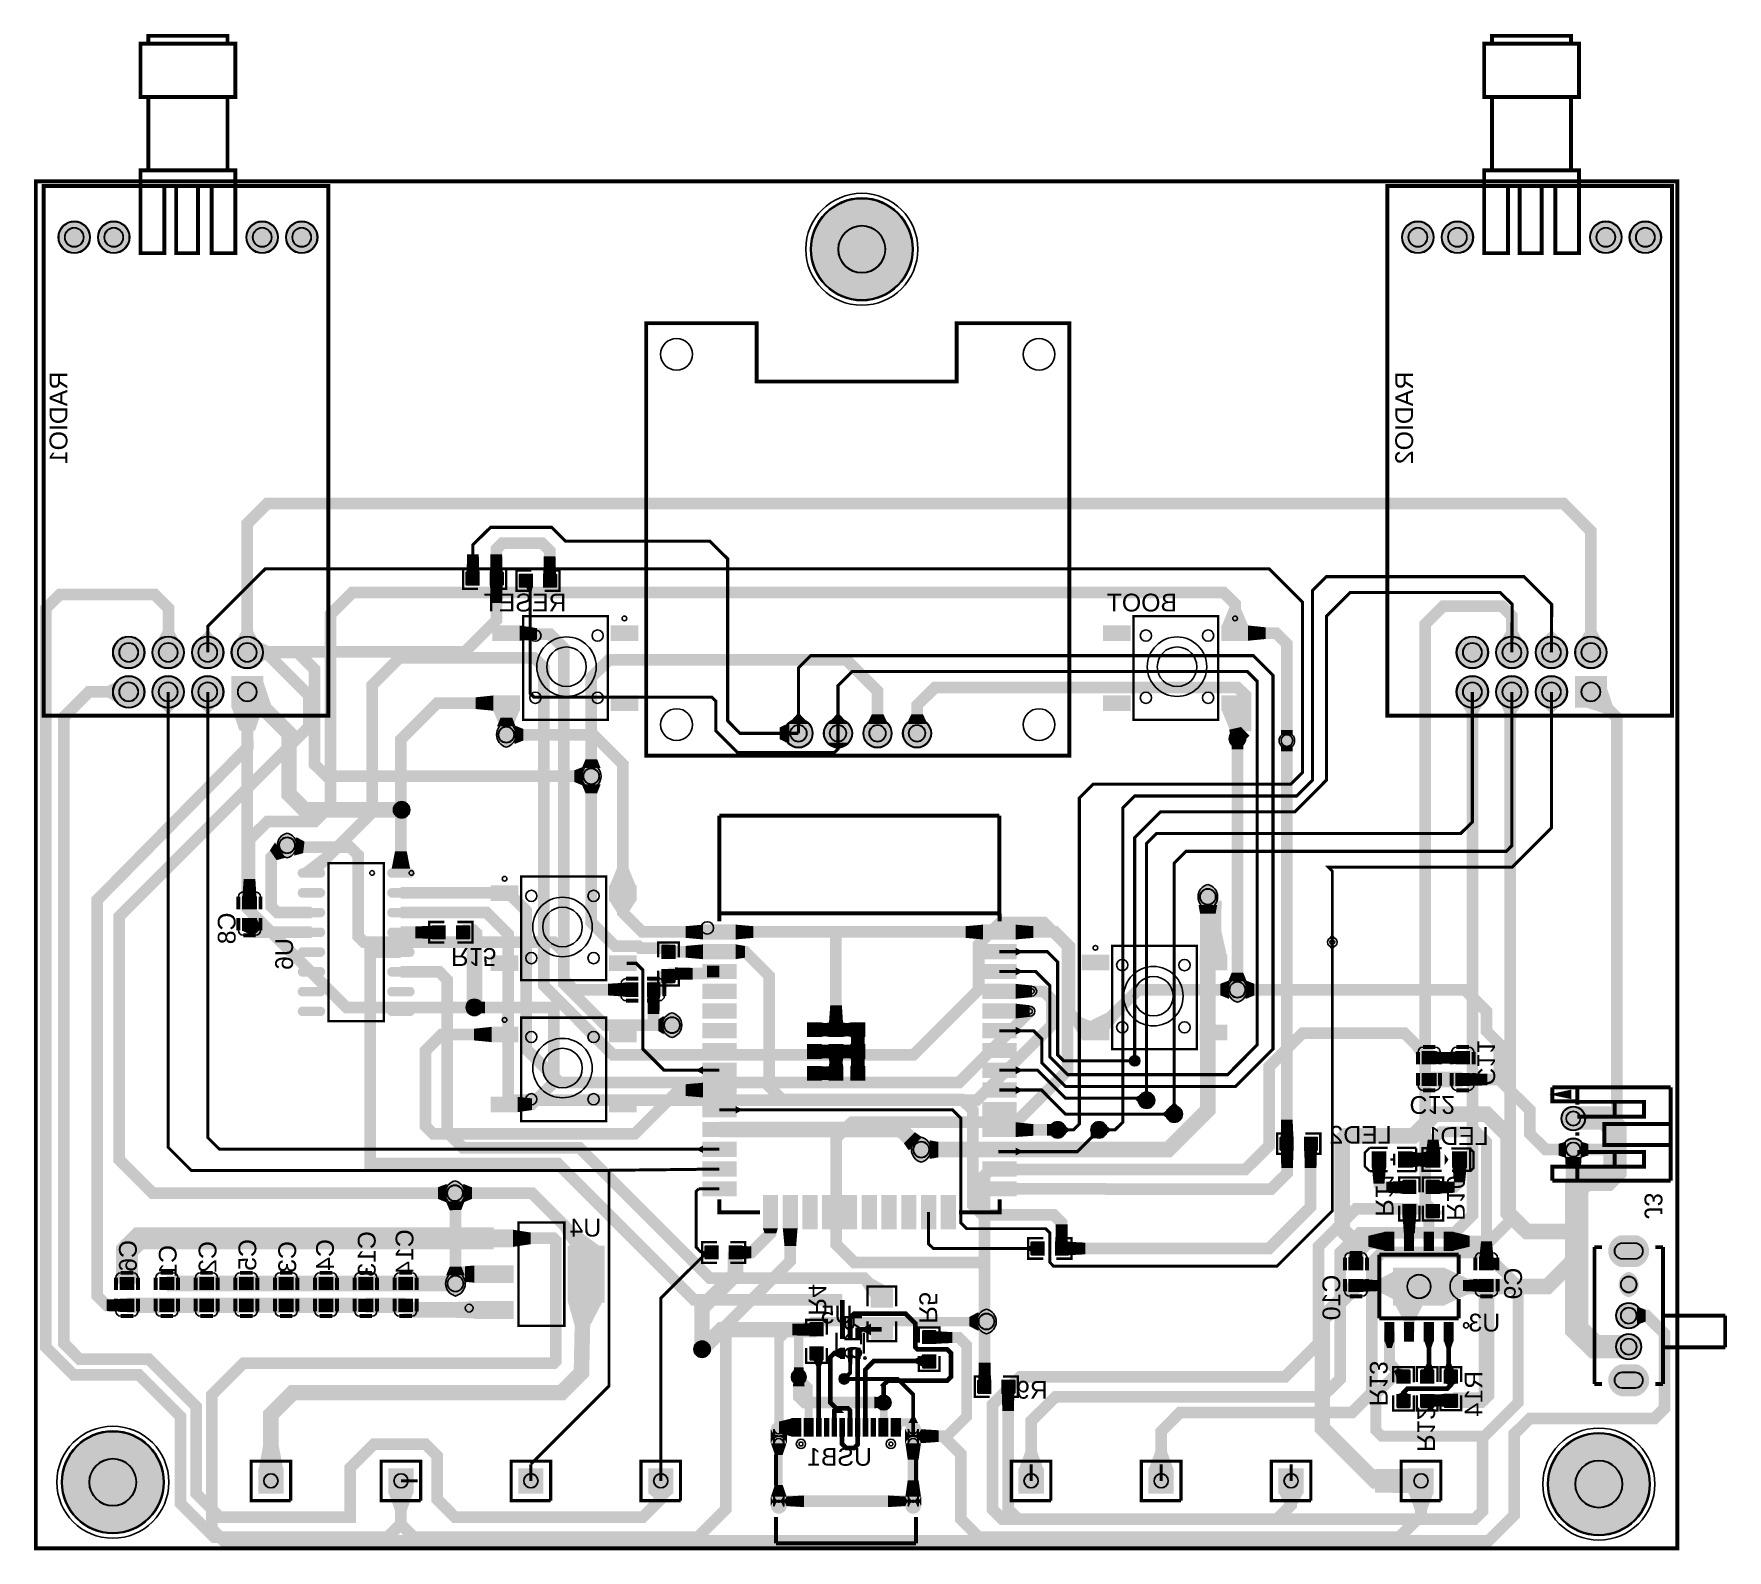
# Model space of a CAD drawing. Header units: millimetres. Extents: x -70 to 39, y -33 to 64.
import ezdxf

# ---------------------------------------------------------------- set-up
doc = ezdxf.new("R2010")
doc.units = ezdxf.units.MM
for name, color, linetype, true_color in [('BoardOutLine', 7, 'Continuous', 0xff00ff), ('BottomLayer', 7, 'Continuous', 0x0000ff), ('BottomPasteMaskLayer', 7, 'Continuous', 0x800000), ('BottomSilkLayer', 7, 'Continuous', 0x66cc33), ('BottomSolderMaskLayer', 7, 'Continuous', 0xaa00ff), ('Document', 7, 'Continuous', 0xffffff), ('Hole', 7, 'Continuous', 0x222222), ('Multi-Layer', 7, 'Continuous', 0xc0c0c0), ('TopLayer', 7, 'Continuous', 0xff0000), ('TopPasteMaskLayer', 7, 'Continuous', 0x808080), ('TopSilkLayer', 7, 'Continuous', 0xffcc00), ('TopSolderMaskLayer', 7, 'Continuous', 0x800080)]:
    doc.layers.add(name, color=color, linetype=linetype, true_color=true_color)
doc.styles.get("Standard").update_dxf_attribs({"font": 'arial.ttf'})

msp = doc.modelspace()

# ---------------------------------------------------------------- texts
at = {"layer": 'BottomSilkLayer', "text_generation_flag": 2}
for s, rotation, p in [('RADIO1', 90, (-67.71, 42.51)), ('RADIO2', 90, (18.78, 42.51)), ('C8', 90, (-56.9, 7.75)), ('U6', 90, (-53.21, 6.1)), ('R15', 180, (-43.06, 5.46)), ('C11', 270, (22.91, -3.38)), ('C12', 180, (18.55, -4.05)), ('R11', 270, (16.38, -11.81)), ('R10', 270, (20.96, -12.07)), ('J3', 270, (33.66, -11.95)), ('C13', 90, (-47.9, -12.73)), ('C14', 90, (-45.47, -12.61)), ('C6', 90, (-63.25, -13.3)), ('C1', 90, (-60.69, -13.62)), ('C2', 90, (-58.13, -13.37)), ('C5', 90, (-55.57, -13.24)), ('C3', 90, (-53.01, -13.37)), ('C4', 90, (-50.58, -13.24)), ('C9', 90, (25.78, -15.08)), ('R4', 270, (-20.07, -18.16)), ('C10', 90, (14.1, -15.53)), ('R5', 270, (-12.95, -18.68)), ('R16', 90, (-16.64, -18.05)), ('R13', 270, (16, -24)), ('R14', 90, (23.24, -21.72)), ('R12', 270, (19.05, -26.92))]:
    msp.add_text(s, height=1.143, rotation=rotation, dxfattribs=at).set_placement(p)
for s, p in [('RESET', (-35.63, 27.1)), ('BOOT', (3.61, 27.1)), ('LED2', (17.4, -7.11)), ('LED1', (23.64, -7.19)), ('U4', (-33.4, -13.08)), ('U5', (-17.25, -18.66)), ('U3', (24.38, -19.18)), ('R9', (-4.7, -23.5)), ('USB1', (-16, -27.81))]:
    msp.add_text(s, height=1.143, dxfattribs=at).set_placement(p)

# ---------------------------------------------------------------- hatches: boundary and pattern name
at = {"layer": 'BottomLayer'}
for points in [[(8.18, 26.2), (6.49, 26.2), (6.96, 27.32), (7.71, 27.32)], [(-40.34, 26.2), (-38.65, 26.2), (-38.65, 25.22), (-40.34, 25.22)], [(-38.65, 26.2), (-38.65, 25.22), (-37.53, 25.28), (-37.53, 26.03)], [(-31.06, 26.2), (-32.75, 26.2), (-32.75, 25.22), (-31.06, 25.22)], [(-1.1, 26.2), (0.59, 26.2), (0.59, 25.22), (-1.1, 25.22)], [(8.18, 26.2), (6.49, 26.2), (6.49, 25.22), (8.18, 25.22)], [(8.18, 25.22), (8.18, 26.2), (9.31, 26.08), (9.31, 25.33)], [(-57.94, 25.14), (-59.44, 25.14), (-58.79, 25.84), (-58.59, 25.84)], [(-55.49, 23.72), (-55.49, 25.22), (-54.96, 24.85), (-54.96, 24.1)], [(25.88, 25.13), (24.38, 25.14), (25.04, 25.84), (25.24, 25.84)], [(28.42, 25.13), (26.92, 25.14), (27.58, 25.84), (27.78, 25.84)], [(-57.08, 20.93), (-55.2, 20.93), (-55.76, 19.81), (-56.51, 19.81)], [(-40.34, 20.72), (-40.34, 21.7), (-41.47, 21.58), (-41.47, 20.83)], [(-40.34, 21.7), (-38.65, 21.7), (-38.65, 20.72), (-40.34, 20.72)], [(-38.65, 20.72), (-40.34, 20.72), (-39.87, 19.59), (-39.12, 19.59)], [(-31.06, 21.7), (-32.75, 21.7), (-32.75, 20.72), (-31.06, 20.72)], [(-1.1, 21.7), (0.59, 21.7), (0.59, 20.72), (-1.1, 20.72)], [(8.18, 21.7), (6.49, 21.7), (6.49, 20.72), (8.18, 20.72)], [(6.49, 20.72), (8.18, 20.72), (7.71, 19.59), (6.96, 19.59)], [(25.88, 21.27), (24.38, 21.27), (25.03, 20.57), (25.23, 20.57)], [(28.42, 21.27), (26.92, 21.27), (27.58, 20.57), (27.77, 20.57)], [(-38.9, 19.71), (-40.1, 19.71), (-39.87, 20.27), (-39.12, 20.27)], [(-14.96, 19.86), (-16.31, 19.86), (-16.01, 20.49), (-15.26, 20.49)], [(7.78, 19.33), (7.05, 19.16), (6.96, 19.5), (7.71, 19.67)], [(11.04, 19.13), (10.29, 19.13), (10.29, 19.48), (11.04, 19.48)], [(-33.44, 17.04), (-34.64, 17.04), (-34.41, 17.6), (-33.66, 17.6)], [(-53.68, 11.27), (-54.37, 12.25), (-54.7, 11.74), (-54.26, 11.12)], [(-52.61, 10.57), (-51.43, 10.57), (-50.09, 11.69), (-51.15, 11.69)], [(-46.87, 10.57), (-45.68, 10.57), (-45.9, 11.69), (-46.65, 11.69)], [(-55.56, 8.78), (-56.46, 8.78), (-56.38, 9.91), (-55.63, 9.91)], [(-52.61, 10.01, -0.785398), (-52.61, 10.57), (-51.43, 10.57, -0.785398), (-51.43, 10.01)], [(-46.87, 10.01, -0.785398), (-46.87, 10.57), (-45.68, 10.57, -0.785398), (-45.68, 10.01)], [(-56.46, 8.78), (-56.46, 7.98), (-55.56, 7.98), (-55.56, 8.78)], [(-52.61, 8.74, -0.785398), (-52.61, 9.3), (-51.43, 9.3, -0.785398), (-51.43, 8.74)], [(-46.87, 8.74, -0.785398), (-46.87, 9.3), (-45.68, 9.3, -0.785398), (-45.68, 8.74)], [(-52.61, 7.47, -0.785398), (-52.61, 8.03), (-51.43, 8.03, -0.785398), (-51.43, 7.47)], [(-46.87, 7.47, -0.785398), (-46.87, 8.03), (-45.68, 8.03, -0.785398), (-45.68, 7.47)], [(6.19, 8.23), (4.99, 8.23), (5.09, 7.67), (6.09, 7.67)], [(-56.46, 7.38), (-56.46, 6.58), (-55.56, 6.58), (-55.56, 7.38)], [(-55.56, 7.38), (-56.46, 6.58), (-55.78, 6.23), (-55.24, 6.74)], [(-52.61, 6.2, -0.785398), (-52.61, 6.76), (-51.43, 6.76, -0.785398), (-51.43, 6.2)], [(-46.87, 6.2, -0.785398), (-46.87, 6.76), (-45.68, 6.76, -0.785398), (-45.68, 6.2)], [(-44.22, 6.05), (-44.22, 6.91), (-45.34, 6.85), (-45.34, 6.1)], [(-43.41, 6.91), (-43.41, 6.05), (-44.22, 6.05), (-44.22, 6.91)], [(-42.71, 6.91), (-42.71, 6.05), (-41.91, 6.05), (-41.91, 6.91)], [(-52.61, 4.93, -0.785398), (-52.61, 5.49), (-51.43, 5.49, -0.785398), (-51.43, 4.93)], [(-46.87, 4.93, -0.785398), (-46.87, 5.49), (-45.68, 5.49, -0.785398), (-45.68, 4.93)], [(13.36, 6.04), (13.82, 6.04), (13.68, 6.26), (13.49, 6.26)], [(-52.61, 3.66, -0.785398), (-52.61, 4.22), (-51.43, 4.22, -0.785398), (-51.43, 3.66)], [(-46.87, 3.66, -0.785398), (-46.87, 4.22), (-45.68, 4.22, -0.785398), (-45.68, 3.66)], [(8.02, 2.19), (8.02, 3.39), (8.58, 3.17), (8.58, 2.42)], [(-52.61, 2.39, -0.785398), (-52.61, 2.95), (-51.43, 2.95, -0.785398), (-51.43, 2.39)], [(-46.87, 2.39, -0.785398), (-46.87, 2.95), (-45.68, 2.95, -0.785398), (-45.68, 2.39)], [(-52.61, 1.12, -0.785398), (-52.61, 1.68), (-51.43, 1.68, -0.785398), (-51.43, 1.12)], [(-46.87, 1.12, -0.785398), (-46.87, 1.68), (-45.68, 1.68, -0.785398), (-45.68, 1.12)], [(19.36, -1.99), (20.26, -1.19), (19.3, -0.54), (18.73, -1.04)], [(19.36, -1.19), (19.36, -1.99), (20.26, -1.99), (20.26, -1.19)], [(20.26, -1.99), (20.26, -1.19), (21.31, -1.24), (21.31, -1.94)], [(21.52, -1.19), (21.52, -1.99), (20.47, -1.94), (20.47, -1.24)], [(21.52, -1.19), (21.52, -1.99), (22.42, -1.99), (22.42, -1.19)], [(19.36, -2.59), (19.36, -3.39), (20.26, -3.39), (20.26, -2.59)], [(21.52, -2.59), (21.52, -3.39), (22.42, -3.39), (22.42, -2.59)], [(22.42, -3.39), (22.42, -2.59), (23.55, -2.61), (23.55, -3.36)], [(3.8, -4.88), (3.05, -4.88), (3.33, -4.53), (3.53, -4.53)], [(-3.73, -6.6), (-3.73, -5.85), (-3.38, -6.12), (-3.38, -6.32)], [(-1.07, -6.6), (-1.07, -5.85), (-0.72, -6.12), (-0.72, -6.32)], [(-12.3, -8.09), (-12.3, -6.89), (-11.74, -6.99), (-11.74, -7.99)], [(20.52, -7.63), (19.62, -7.63), (19.72, -6.86), (20.42, -6.86)], [(28.62, -8.02), (28.62, -6.97), (28.13, -7.12), (28.13, -7.87)], [(16.14, -7.63), (16.14, -8.63), (17.04, -8.63), (17.04, -7.63)], [(16.14, -8.63), (17.04, -8.63), (16.94, -9.68), (16.24, -9.68)], [(17.84, -7.63), (17.84, -8.63), (18.74, -8.63), (18.74, -7.63)], [(19.62, -7.63), (19.62, -8.63), (18.57, -8.48), (18.57, -7.78)], [(18.74, -8.63), (18.74, -7.63), (19.79, -7.78), (19.79, -8.48)], [(20.52, -8.63), (20.52, -7.63), (19.62, -7.63), (19.62, -8.63)], [(22.22, -8.63), (22.22, -7.63), (21.32, -7.63), (21.32, -8.63)], [(21.32, -8.63), (22.22, -8.63), (22.12, -9.6), (21.42, -9.6)], [(-43.33, -10.89), (-43.33, -9.69), (-43.89, -9.91), (-43.89, -10.66)], [(-42.27, -10.89), (-42.27, -9.69), (-41.71, -9.91), (-41.71, -10.66)], [(18.11, -9.51), (18.11, -10.32), (17.06, -10.26), (17.06, -9.56)], [(18.11, -10.32), (18.97, -10.32), (18.97, -9.51), (18.11, -9.51)], [(19.63, -10.32), (20.49, -10.32), (20.49, -9.51), (19.63, -9.51)], [(20.49, -10.32), (20.49, -9.51), (21.45, -9.56), (21.45, -10.26)], [(18.11, -11.02), (18.97, -11.02), (18.97, -11.82), (18.11, -11.82)], [(18.97, -11.82), (18.11, -11.82), (18.19, -12.87), (18.89, -12.87)], [(19.63, -11.02), (20.49, -11.02), (20.49, -11.82), (19.63, -11.82)], [(-39.06, -12.64), (-41.56, -12.64), (-41.56, -13.74), (-39.06, -13.74)], [(-39.06, -13.74), (-39.06, -12.64), (-37.93, -12.82), (-37.93, -13.57)], [(-33.5, -13.69), (-35.38, -13.69), (-36.09, -12.57), (-35.03, -12.57)], [(16.96, -12.78), (16.96, -13.98), (15.91, -13.73), (15.91, -13.03)], [(17.56, -12.78), (16.96, -12.78), (16.96, -13.98), (17.56, -13.98)], [(18.83, -12.78), (18.23, -12.78), (18.23, -13.98), (18.83, -13.98)], [(20.1, -12.78), (19.5, -12.78), (19.5, -13.98), (20.1, -13.98)], [(21.37, -12.78), (20.77, -12.78), (20.77, -13.98), (21.37, -13.98)], [(21.37, -13.98), (21.37, -12.78), (22.42, -13.03), (22.42, -13.73)], [(21.37, -13.98), (21.37, -12.78), (22.42, -13.03), (22.42, -13.73)], [(-35.54, -13.69), (-35.54, -17.29), (-33.2, -17.29), (-33.2, -13.69)], [(15.56, -14.43), (14.66, -14.43), (14.76, -14.1), (15.46, -14.1)], [(23.95, -14.43), (23.04, -14.43), (23.15, -13.38), (23.85, -13.38)], [(23.95, -14.43), (23.04, -14.43), (23.15, -13.84), (23.85, -13.84)], [(-41.56, -14.94), (-41.56, -16.04), (-42.16, -15.99), (-42.16, -14.99)], [(-39.06, -14.94), (-41.56, -14.94), (-41.56, -16.04), (-39.06, -16.04)], [(14.66, -14.43), (14.66, -15.23), (15.56, -15.23), (15.56, -14.43)], [(23.04, -14.43), (23.04, -15.23), (23.95, -15.23), (23.95, -14.43)], [(23.95, -15.23), (23.95, -14.43), (24.1, -14.47), (24.1, -15.17)], [(-64.33, -15.7), (-64.33, -16.5), (-63.43, -16.5), (-63.43, -15.7)], [(-61.77, -15.7), (-61.77, -16.5), (-60.87, -16.5), (-60.87, -15.7)], [(-59.21, -15.7), (-59.21, -16.5), (-58.31, -16.5), (-58.31, -15.7)], [(-56.66, -15.7), (-56.66, -16.5), (-55.76, -16.5), (-55.76, -15.7)], [(-54.1, -15.7), (-54.1, -16.5), (-53.2, -16.5), (-53.2, -15.7)], [(-51.54, -15.7), (-51.54, -16.5), (-50.64, -16.5), (-50.64, -15.7)], [(-48.98, -15.7), (-48.98, -16.5), (-48.08, -16.5), (-48.08, -15.7)], [(-46.42, -15.7), (-46.42, -16.5), (-45.52, -16.5), (-45.52, -15.7)], [(-16.06, -17.03), (-14.68, -16.48), (-15.95, -15.78), (-16.71, -16.08)], [(14.66, -15.83), (14.66, -16.63), (15.56, -16.63), (15.56, -15.83)], [(15.56, -16.63), (15.56, -15.83), (16.61, -15.88), (16.61, -16.58)], [(17.51, -15.35), (17.51, -17.1), (16.46, -16.58), (16.46, -15.88)], [(20.81, -17.1), (20.81, -15.35), (21.86, -15.88), (21.86, -16.58)], [(23.04, -15.83), (23.04, -16.63), (21.99, -16.58), (21.99, -15.88)], [(23.04, -15.83), (23.04, -16.63), (23.95, -16.63), (23.95, -15.83)], [(-64.33, -17.1), (-64.33, -17.9), (-65.18, -17.87), (-65.18, -17.12)], [(-64.33, -17.1), (-64.33, -17.9), (-63.43, -17.9), (-63.43, -17.1)], [(-61.77, -17.1), (-61.77, -17.9), (-60.87, -17.9), (-60.87, -17.1)], [(-59.21, -17.1), (-59.21, -17.9), (-58.31, -17.9), (-58.31, -17.1)], [(-56.66, -17.1), (-56.66, -17.9), (-55.76, -17.9), (-55.76, -17.1)], [(-54.1, -17.1), (-54.1, -17.9), (-53.2, -17.9), (-53.2, -17.1)], [(-51.54, -17.1), (-51.54, -17.9), (-50.64, -17.9), (-50.64, -17.1)], [(-48.98, -17.1), (-48.98, -17.9), (-48.08, -17.9), (-48.08, -17.1)], [(-46.42, -17.1), (-46.42, -17.9), (-45.52, -17.9), (-45.52, -17.1)], [(-41.56, -17.24), (-41.56, -18.34), (-43.06, -18.29), (-43.06, -17.29)], [(-39.06, -17.24), (-41.56, -17.24), (-41.56, -18.34), (-39.06, -18.34)], [(-35.54, -17.29), (-33.33, -17.29), (-34.11, -18.79), (-35.11, -18.79)], [(-14.68, -17.62), (-16.06, -17.62), (-16.06, -16.48), (-14.68, -16.48)], [(-14.68, -18.48), (-16.06, -18.48), (-16.06, -19.62), (-14.68, -19.62)], [(17.65, -17.49), (19.4, -17.49), (18.88, -18.54), (18.18, -18.54)], [(33.17, -18.76), (33.17, -17.56), (33.73, -17.79), (33.73, -18.54)], [(-19.99, -18.66), (-19.99, -19.46), (-21.12, -19.43), (-21.12, -18.68)], [(-19.99, -19.46), (-19.13, -19.46), (-19.13, -18.66), (-19.99, -18.66)], [(-17.76, -18.95), (-18.04, -18.95), (-18.04, -19.63), (-17.76, -19.63)], [(-17.26, -18.95), (-17.54, -18.95), (-17.54, -19.63), (-17.26, -19.63)], [(-16.76, -18.95), (-17.04, -18.95), (-17.04, -19.63), (-16.76, -19.63)], [(-16.78, -18.95), (-16.76, -19.63), (-16.65, -19.26), (-16.76, -18.94)], [(-16.06, -18.68), (-16.06, -19.43), (-16.51, -19.2), (-16.51, -18.9)], [(-12.75, -19.97), (-11.89, -19.97), (-11.89, -19.16), (-12.75, -19.16)], [(-11.89, -19.97), (-11.89, -19.16), (-10.84, -19.22), (-10.84, -19.92)], [(17.56, -18.6), (16.96, -18.6), (16.96, -19.8), (17.56, -19.8)], [(18.83, -18.6), (18.23, -18.6), (18.23, -19.8), (18.83, -19.8)], [(20.1, -18.6), (19.5, -18.6), (19.5, -19.8), (20.1, -19.8)], [(21.37, -18.6), (20.77, -18.6), (20.77, -19.8), (21.37, -19.8)], [(32.11, -20.76), (32.11, -19.56), (31.55, -19.41), (31.55, -20.91)], [(-19.99, -20.16), (-19.13, -20.16), (-19.13, -20.97), (-19.99, -20.97)], [(-18.04, -20.23), (-18.04, -20.91), (-18.42, -20.72), (-18.42, -20.42)], [(-17.76, -20.23), (-18.04, -20.23), (-18.04, -20.91), (-17.76, -20.91)], [(-17.26, -20.23), (-17.54, -20.23), (-17.54, -20.91), (-17.26, -20.91)], [(-16.76, -20.23), (-17.04, -20.23), (-17.04, -20.91), (-16.76, -20.91)], [(-12.75, -20.67), (-11.89, -20.67), (-11.89, -21.48), (-12.75, -21.48)], [(16.96, -19.8), (17.56, -19.8), (17.41, -20.25), (17.11, -20.25)], [(19.5, -19.8), (20.1, -19.8), (19.95, -20.25), (19.65, -20.25)], [(20.77, -19.8), (21.37, -19.8), (21.22, -20.25), (20.92, -20.25)], [(-19.13, -20.97), (-19.79, -20.97), (-19.57, -21.42), (-19.27, -21.42)], [(-17.54, -20.91), (-17.26, -20.91), (-17.27, -21.29), (-17.52, -21.29)], [(-12.75, -21.45), (-12.75, -20.7), (-13.2, -20.92), (-13.2, -21.22)], [(-8.35, -22.3), (-9.16, -22.3), (-9.13, -21.18), (-8.38, -21.18)], [(17.73, -22.17), (18.33, -21.71), (17.8, -21.54), (17.56, -21.73)], [(17.73, -22.52), (18.59, -22.52), (18.59, -21.71), (17.73, -21.71)], [(20.12, -22.51), (19.25, -22.51), (19.25, -21.7), (20.12, -21.7)], [(19.42, -21.7), (20.12, -21.7), (19.95, -21.25), (19.65, -21.25)], [(20.78, -21.69), (21.44, -21.69), (21.22, -21.24), (20.92, -21.24)], [(21.64, -22.5), (20.78, -22.5), (20.78, -21.69), (21.64, -21.69)], [(-17.53, -22.24), (-17.8, -21.98), (-17.63, -21.9), (-17.45, -22.07)], [(-8.35, -23.17), (-8.35, -22.3), (-9.16, -22.3), (-9.16, -23.17)], [(-7.65, -23.17), (-7.65, -22.3), (-6.84, -22.3), (-6.84, -23.17)], [(21.58, -22.5), (20.83, -22.5), (21.06, -22.61), (21.36, -22.61)], [(-14.98, -23.52), (-15.5, -23.52), (-15.39, -23.27), (-15.09, -23.27)], [(-6.85, -23.16), (-7.65, -23.16), (-7.62, -24.29), (-6.87, -24.29)], [(17.73, -23.22), (18.59, -23.22), (18.59, -24.03), (17.73, -24.03)], [(17.79, -23.22), (18.54, -23.22), (18.31, -23.11), (18.01, -23.11)], [(20.12, -23.21), (19.25, -23.21), (19.25, -24.02), (20.12, -24.02)], [(20.78, -23.2), (20.78, -24.01), (19.73, -23.95), (19.73, -23.25)], [(20.12, -24.02), (20.12, -23.21), (21.17, -23.25), (21.17, -23.95)], [(21.64, -23.2), (20.78, -23.2), (20.78, -24.01), (21.64, -24.01)], [(-22.36, -25.13), (-21.49, -25.91), (-20.94, -25.52), (-20.95, -25.02)], [(-21.17, -24.77), (-21.17, -25.92), (-21.97, -25.72), (-21.97, -24.97)], [(-21.17, -24.77), (-21.17, -25.9), (-21.92, -25.54), (-21.92, -25.04)], [(-20.57, -24.77), (-21.17, -24.77), (-21.17, -25.92), (-20.57, -25.92)], [(-19.77, -24.77), (-20.37, -24.77), (-20.37, -25.92), (-19.77, -25.92)], [(-19.27, -24.77), (-19.57, -24.77), (-19.57, -24.32), (-19.27, -24.32)], [(-19.27, -24.77), (-19.57, -24.77), (-19.57, -25.92), (-19.27, -25.92)], [(-18.77, -24.77), (-19.07, -24.77), (-19.07, -25.92), (-18.77, -25.92)], [(-18.27, -24.77), (-18.57, -24.77), (-18.57, -24.32), (-18.27, -24.32)], [(-18.27, -24.77), (-18.57, -24.77), (-18.57, -25.92), (-18.27, -25.92)], [(-17.77, -24.77), (-18.07, -24.77), (-18.07, -25.92), (-17.77, -25.92)], [(-17.27, -24.77), (-17.57, -24.77), (-17.57, -24.32), (-17.27, -24.32)], [(-17.27, -24.77), (-17.57, -24.77), (-17.57, -25.92), (-17.27, -25.92)], [(-16.77, -24.77), (-17.07, -24.77), (-17.07, -25.92), (-16.77, -25.92)], [(-16.27, -24.77), (-16.57, -24.77), (-16.57, -25.92), (-16.27, -25.92)], [(-15.77, -24.77), (-16.07, -24.77), (-16.07, -25.92), (-15.77, -25.92)], [(-14.97, -24.77), (-15.57, -24.77), (-15.57, -25.92), (-14.97, -25.92)], [(-14.17, -24.77), (-14.77, -24.77), (-14.77, -25.92), (-14.17, -25.92)], [(-14.1, -25.33), (-14.17, -25.92), (-14.31, -24.84), (-14.1, -25.33)], [(-18.07, -25.92), (-17.77, -25.92), (-17.77, -26.37), (-18.07, -26.37)], [(-17.07, -25.92), (-16.77, -25.92), (-16.77, -26.37), (-17.07, -26.37)], [(-12.85, -25.46), (-12.85, -26.36), (-11.8, -26.26), (-11.8, -25.56)], [(-55.41, -28), (-53.84, -28), (-54.13, -26.5), (-55.13, -26.5)], [(-21.49, -26.36), (-22.49, -26.36), (-22.24, -27.11), (-21.74, -27.11)], [(18.5, -29.57), (18.5, -28), (16.34, -28.03), (16.34, -29.53)], [(-21.49, -29.79), (-22.49, -29.79), (-22.24, -29.04), (-21.74, -29.04)]]:
    msp.add_hatch(color=256, dxfattribs=at).paths.add_polyline_path(points)
at = {"layer": 'BottomPasteMaskLayer'}
for points in [[(-40.34, 26.2), (-38.65, 26.2), (-38.65, 25.22), (-40.34, 25.22)], [(-31.06, 26.2), (-32.75, 26.2), (-32.75, 25.22), (-31.06, 25.22)], [(-1.1, 26.2), (0.59, 26.2), (0.59, 25.22), (-1.1, 25.22)], [(8.18, 26.2), (6.49, 26.2), (6.49, 25.22), (8.18, 25.22)], [(-40.34, 21.7), (-38.65, 21.7), (-38.65, 20.72), (-40.34, 20.72)], [(-31.06, 21.7), (-32.75, 21.7), (-32.75, 20.72), (-31.06, 20.72)], [(-1.1, 21.7), (0.59, 21.7), (0.59, 20.72), (-1.1, 20.72)], [(8.18, 21.7), (6.49, 21.7), (6.49, 20.72), (8.18, 20.72)], [(-52.61, 10.01, -0.785398), (-52.61, 10.57), (-51.43, 10.57, -0.785398), (-51.43, 10.01)], [(-46.87, 10.01, -0.785398), (-46.87, 10.57), (-45.68, 10.57, -0.785398), (-45.68, 10.01)], [(-56.46, 8.78), (-56.46, 7.98), (-55.56, 7.98), (-55.56, 8.78)], [(-52.61, 8.74, -0.785398), (-52.61, 9.3), (-51.43, 9.3, -0.785398), (-51.43, 8.74)], [(-46.87, 8.74, -0.785398), (-46.87, 9.3), (-45.68, 9.3, -0.785398), (-45.68, 8.74)], [(-52.61, 7.47, -0.785398), (-52.61, 8.03), (-51.43, 8.03, -0.785398), (-51.43, 7.47)], [(-46.87, 7.47, -0.785398), (-46.87, 8.03), (-45.68, 8.03, -0.785398), (-45.68, 7.47)], [(-56.46, 7.38), (-56.46, 6.58), (-55.56, 6.58), (-55.56, 7.38)], [(-52.61, 6.2, -0.785398), (-52.61, 6.76), (-51.43, 6.76, -0.785398), (-51.43, 6.2)], [(-46.87, 6.2, -0.785398), (-46.87, 6.76), (-45.68, 6.76, -0.785398), (-45.68, 6.2)], [(-44.26, 6.93), (-43.46, 6.93), (-43.41, 6.88), (-43.41, 6.65), (-43.78, 6.65), (-43.78, 6.32), (-43.41, 6.32), (-43.41, 6.08), (-43.46, 6.03), (-44.26, 6.03), (-44.31, 6.08), (-44.31, 6.88)], [(-41.87, 6.03), (-42.67, 6.03), (-42.72, 6.08), (-42.72, 6.31), (-42.35, 6.31), (-42.35, 6.64), (-42.72, 6.64), (-42.72, 6.88), (-42.67, 6.93), (-41.87, 6.93), (-41.82, 6.88), (-41.82, 6.08)], [(-52.61, 4.93, -0.785398), (-52.61, 5.49), (-51.43, 5.49, -0.785398), (-51.43, 4.93)], [(-46.87, 4.93, -0.785398), (-46.87, 5.49), (-45.68, 5.49, -0.785398), (-45.68, 4.93)], [(-52.61, 3.66, -0.785398), (-52.61, 4.22), (-51.43, 4.22, -0.785398), (-51.43, 3.66)], [(-46.87, 3.66, -0.785398), (-46.87, 4.22), (-45.68, 4.22, -0.785398), (-45.68, 3.66)], [(-52.61, 2.39, -0.785398), (-52.61, 2.95), (-51.43, 2.95, -0.785398), (-51.43, 2.39)], [(-46.87, 2.39, -0.785398), (-46.87, 2.95), (-45.68, 2.95, -0.785398), (-45.68, 2.39)], [(-52.61, 1.12, -0.785398), (-52.61, 1.68), (-51.43, 1.68, -0.785398), (-51.43, 1.12)], [(-46.87, 1.12, -0.785398), (-46.87, 1.68), (-45.68, 1.68, -0.785398), (-45.68, 1.12)], [(19.36, -1.19), (19.36, -1.99), (20.26, -1.99), (20.26, -1.19)], [(21.52, -1.19), (21.52, -1.99), (22.42, -1.99), (22.42, -1.19)], [(19.36, -2.59), (19.36, -3.39), (20.26, -3.39), (20.26, -2.59)], [(21.52, -2.59), (21.52, -3.39), (22.42, -3.39), (22.42, -2.59)], [(16.14, -7.63), (16.14, -8.63), (17.04, -8.63), (17.04, -7.63)], [(17.84, -7.63), (17.84, -8.63), (18.74, -8.63), (18.74, -7.63)], [(20.52, -8.63), (20.52, -7.63), (19.62, -7.63), (19.62, -8.63)], [(22.22, -8.63), (22.22, -7.63), (21.32, -7.63), (21.32, -8.63)], [(18.99, -9.47), (18.99, -10.27), (18.94, -10.32), (18.71, -10.32), (18.71, -9.95), (18.38, -9.95), (18.38, -10.32), (18.14, -10.32), (18.09, -10.27), (18.09, -9.47), (18.14, -9.42), (18.94, -9.42)], [(20.51, -9.47), (20.51, -10.27), (20.46, -10.32), (20.23, -10.32), (20.23, -9.95), (19.9, -9.95), (19.9, -10.32), (19.66, -10.32), (19.61, -10.27), (19.61, -9.47), (19.66, -9.42), (20.46, -9.42)], [(18.09, -11.86), (18.09, -11.06), (18.14, -11.01), (18.37, -11.01), (18.37, -11.38), (18.7, -11.38), (18.7, -11.01), (18.94, -11.01), (18.99, -11.06), (18.99, -11.86), (18.94, -11.91), (18.14, -11.91)], [(19.61, -11.86), (19.61, -11.06), (19.66, -11.01), (19.89, -11.01), (19.89, -11.38), (20.22, -11.38), (20.22, -11.01), (20.46, -11.01), (20.51, -11.06), (20.51, -11.86), (20.46, -11.91), (19.66, -11.91)], [(-39.06, -12.64), (-41.56, -12.64), (-41.56, -13.74), (-39.06, -13.74)], [(17.56, -12.78), (16.96, -12.78), (16.96, -13.98), (17.56, -13.98)], [(18.83, -12.78), (18.23, -12.78), (18.23, -13.98), (18.83, -13.98)], [(20.1, -12.78), (19.5, -12.78), (19.5, -13.98), (20.1, -13.98)], [(21.37, -12.78), (20.77, -12.78), (20.77, -13.98), (21.37, -13.98)], [(-35.54, -13.69), (-35.54, -17.29), (-33.2, -17.29), (-33.2, -13.69)], [(-39.06, -14.94), (-41.56, -14.94), (-41.56, -16.04), (-39.06, -16.04)], [(14.66, -14.43), (14.66, -15.23), (15.56, -15.23), (15.56, -14.43)], [(23.04, -14.43), (23.04, -15.23), (23.95, -15.23), (23.95, -14.43)], [(-64.33, -15.7), (-64.33, -16.5), (-63.43, -16.5), (-63.43, -15.7)], [(-61.77, -15.7), (-61.77, -16.5), (-60.87, -16.5), (-60.87, -15.7)], [(-59.21, -15.7), (-59.21, -16.5), (-58.31, -16.5), (-58.31, -15.7)], [(-56.66, -15.7), (-56.66, -16.5), (-55.76, -16.5), (-55.76, -15.7)], [(-54.1, -15.7), (-54.1, -16.5), (-53.2, -16.5), (-53.2, -15.7)], [(-51.54, -15.7), (-51.54, -16.5), (-50.64, -16.5), (-50.64, -15.7)], [(-48.98, -15.7), (-48.98, -16.5), (-48.08, -16.5), (-48.08, -15.7)], [(-46.42, -15.7), (-46.42, -16.5), (-45.52, -16.5), (-45.52, -15.7)], [(14.66, -15.83), (14.66, -16.63), (15.56, -16.63), (15.56, -15.83)], [(23.04, -15.83), (23.04, -16.63), (23.95, -16.63), (23.95, -15.83)], [(-64.33, -17.1), (-64.33, -17.9), (-63.43, -17.9), (-63.43, -17.1)], [(-61.77, -17.1), (-61.77, -17.9), (-60.87, -17.9), (-60.87, -17.1)], [(-59.21, -17.1), (-59.21, -17.9), (-58.31, -17.9), (-58.31, -17.1)], [(-56.66, -17.1), (-56.66, -17.9), (-55.76, -17.9), (-55.76, -17.1)], [(-54.1, -17.1), (-54.1, -17.9), (-53.2, -17.9), (-53.2, -17.1)], [(-51.54, -17.1), (-51.54, -17.9), (-50.64, -17.9), (-50.64, -17.1)], [(-48.98, -17.1), (-48.98, -17.9), (-48.08, -17.9), (-48.08, -17.1)], [(-46.42, -17.1), (-46.42, -17.9), (-45.52, -17.9), (-45.52, -17.1)], [(-39.06, -17.24), (-41.56, -17.24), (-41.56, -18.34), (-39.06, -18.34)], [(-14.73, -16.35), (-16.01, -16.35), (-16.06, -16.4), (-16.06, -17.55), (-16.01, -17.6), (-15.6, -17.61), (-15.6, -17.16), (-15.15, -17.16), (-15.15, -17.6), (-14.73, -17.6), (-14.68, -17.55), (-14.68, -16.4)], [(-14.73, -18.5), (-15.15, -18.5), (-15.15, -18.95), (-15.6, -18.95), (-15.6, -18.51), (-16.01, -18.5), (-16.06, -18.55), (-16.06, -19.7), (-16.01, -19.75), (-14.73, -19.75), (-14.68, -19.7), (-14.68, -18.55)], [(-19.11, -18.62), (-19.11, -19.42), (-19.16, -19.47), (-19.39, -19.47), (-19.39, -19.1), (-19.72, -19.1), (-19.72, -19.47), (-19.96, -19.47), (-20.01, -19.42), (-20.01, -18.62), (-19.96, -18.57), (-19.16, -18.57)], [(-17.76, -18.95), (-18.04, -18.95), (-18.04, -19.63), (-17.76, -19.63)], [(-17.26, -18.95), (-17.54, -18.95), (-17.54, -19.63), (-17.26, -19.63)], [(-16.76, -18.95), (-17.04, -18.95), (-17.04, -19.63), (-16.76, -19.63)], [(-11.87, -19.13), (-11.87, -19.93), (-11.92, -19.98), (-12.15, -19.98), (-12.15, -19.61), (-12.48, -19.61), (-12.48, -19.98), (-12.72, -19.98), (-12.77, -19.93), (-12.77, -19.13), (-12.72, -19.08), (-11.92, -19.08)], [(17.56, -18.6), (16.96, -18.6), (16.96, -19.8), (17.56, -19.8)], [(18.83, -18.6), (18.23, -18.6), (18.23, -19.8), (18.83, -19.8)], [(20.1, -18.6), (19.5, -18.6), (19.5, -19.8), (20.1, -19.8)], [(21.37, -18.6), (20.77, -18.6), (20.77, -19.8), (21.37, -19.8)], [(-20.01, -21.01), (-20.01, -20.21), (-19.96, -20.16), (-19.73, -20.16), (-19.73, -20.53), (-19.4, -20.53), (-19.4, -20.16), (-19.16, -20.16), (-19.11, -20.21), (-19.11, -21.01), (-19.16, -21.06), (-19.96, -21.06)], [(-17.76, -20.23), (-18.04, -20.23), (-18.04, -20.91), (-17.76, -20.91)], [(-17.26, -20.23), (-17.54, -20.23), (-17.54, -20.91), (-17.26, -20.91)], [(-16.76, -20.23), (-17.04, -20.23), (-17.04, -20.91), (-16.76, -20.91)], [(-12.77, -21.52), (-12.77, -20.72), (-12.72, -20.67), (-12.49, -20.67), (-12.49, -21.04), (-12.16, -21.04), (-12.16, -20.67), (-11.92, -20.67), (-11.87, -20.72), (-11.87, -21.52), (-11.92, -21.57), (-12.72, -21.57)], [(18.61, -21.67), (18.61, -22.47), (18.56, -22.52), (18.33, -22.52), (18.33, -22.15), (18, -22.15), (18, -22.52), (17.76, -22.52), (17.71, -22.47), (17.71, -21.67), (17.76, -21.62), (18.56, -21.62)], [(20.14, -21.67), (20.14, -22.47), (20.09, -22.52), (19.86, -22.52), (19.86, -22.15), (19.53, -22.15), (19.53, -22.52), (19.29, -22.52), (19.24, -22.47), (19.24, -21.67), (19.29, -21.62), (20.09, -21.62)], [(21.66, -21.66), (21.66, -22.46), (21.61, -22.51), (21.38, -22.51), (21.38, -22.14), (21.05, -22.14), (21.05, -22.51), (20.81, -22.51), (20.76, -22.46), (20.76, -21.66), (20.81, -21.61), (21.61, -21.61)], [(-9.2, -22.28), (-8.4, -22.28), (-8.35, -22.33), (-8.35, -22.56), (-8.72, -22.56), (-8.72, -22.89), (-8.35, -22.89), (-8.35, -23.13), (-8.4, -23.18), (-9.2, -23.18), (-9.25, -23.13), (-9.25, -22.33)], [(-6.81, -23.18), (-7.61, -23.18), (-7.66, -23.13), (-7.66, -22.91), (-7.29, -22.91), (-7.29, -22.58), (-7.66, -22.58), (-7.66, -22.33), (-7.61, -22.28), (-6.81, -22.28), (-6.76, -22.33), (-6.76, -23.13)], [(17.71, -24.06), (17.71, -23.26), (17.76, -23.21), (17.99, -23.21), (17.99, -23.58), (18.32, -23.58), (18.32, -23.21), (18.56, -23.21), (18.61, -23.26), (18.61, -24.06), (18.56, -24.11), (17.76, -24.11)], [(19.24, -24.06), (19.24, -23.26), (19.29, -23.21), (19.51, -23.21), (19.51, -23.58), (19.84, -23.58), (19.84, -23.21), (20.09, -23.21), (20.14, -23.26), (20.14, -24.06), (20.09, -24.11), (19.29, -24.11)], [(20.76, -24.05), (20.76, -23.25), (20.81, -23.2), (21.04, -23.2), (21.04, -23.57), (21.37, -23.57), (21.37, -23.2), (21.61, -23.2), (21.66, -23.25), (21.66, -24.05), (21.61, -24.1), (20.81, -24.1)], [(-21.98, -24.96), (-21.95, -24.97), (-21.93, -24.97), (-21.9, -24.97), (-21.88, -24.98), (-21.85, -24.98), (-21.83, -24.99), (-21.81, -25), (-21.78, -25.01), (-21.76, -25.02), (-21.74, -25.03), (-21.72, -25.04), (-21.7, -25.06), (-21.68, -25.07), (-21.66, -25.09), (-21.64, -25.11), (-21.62, -25.12), (-21.61, -25.14), (-21.59, -25.16), (-21.57, -25.18), (-21.56, -25.2), (-21.55, -25.23), (-21.54, -25.25), (-21.53, -25.27), (-21.52, -25.29), (-21.51, -25.32), (-21.5, -25.34), (-21.5, -25.37), (-21.49, -25.39), (-21.49, -25.41), (-21.49, -25.44), (-21.49, -25.46), (-21.49, -26.36), (-21.49, -26.39), (-21.49, -26.41), (-21.49, -26.44), (-21.5, -26.46), (-21.5, -26.49), (-21.51, -26.51), (-21.52, -26.54), (-21.53, -26.56), (-21.54, -26.58), (-21.55, -26.6), (-21.56, -26.63), (-21.57, -26.65), (-21.59, -26.67), (-21.61, -26.69), (-21.62, -26.7), (-21.64, -26.72), (-21.66, -26.74), (-21.68, -26.76), (-21.7, -26.77), (-21.72, -26.78), (-21.74, -26.8), (-21.76, -26.81), (-21.78, -26.82), (-21.81, -26.83), (-21.83, -26.84), (-21.85, -26.85), (-21.88, -26.85), (-21.9, -26.86), (-21.93, -26.86), (-21.95, -26.86), (-21.98, -26.86), (-22, -26.86), (-22.03, -26.86), (-22.05, -26.86), (-22.07, -26.86), (-22.1, -26.85), (-22.12, -26.85), (-22.15, -26.84), (-22.17, -26.83), (-22.19, -26.82), (-22.22, -26.81), (-22.24, -26.8), (-22.26, -26.78), (-22.28, -26.77), (-22.3, -26.76), (-22.32, -26.74), (-22.34, -26.72), (-22.35, -26.7), (-22.37, -26.69), (-22.39, -26.67), (-22.4, -26.65), (-22.41, -26.63), (-22.43, -26.6), (-22.44, -26.58), (-22.45, -26.56), (-22.46, -26.54), (-22.47, -26.51), (-22.47, -26.49), (-22.48, -26.46), (-22.48, -26.44), (-22.49, -26.41), (-22.49, -26.39), (-22.49, -26.36), (-22.49, -25.46), (-22.49, -25.44), (-22.49, -25.41), (-22.48, -25.39), (-22.48, -25.37), (-22.47, -25.34), (-22.47, -25.32), (-22.46, -25.29), (-22.45, -25.27), (-22.44, -25.25), (-22.43, -25.23), (-22.41, -25.2), (-22.4, -25.18), (-22.39, -25.16), (-22.37, -25.14), (-22.35, -25.12), (-22.34, -25.11), (-22.32, -25.09), (-22.3, -25.07), (-22.28, -25.06), (-22.26, -25.04), (-22.24, -25.03), (-22.22, -25.02), (-22.19, -25.01), (-22.17, -25), (-22.15, -24.99), (-22.12, -24.98), (-22.1, -24.98), (-22.07, -24.97), (-22.05, -24.97), (-22.03, -24.97), (-22, -24.96)], [(-21.17, -25.92), (-21.17, -24.77), (-20.57, -24.77), (-20.57, -25.92)], [(-19.77, -24.77), (-19.77, -25.92), (-20.37, -25.92), (-20.37, -24.77)], [(-19.27, -24.77), (-19.27, -25.92), (-19.57, -25.92), (-19.57, -24.77)], [(-19.07, -25.92), (-19.07, -24.77), (-18.77, -24.77), (-18.77, -25.92)], [(-18.57, -25.92), (-18.57, -24.77), (-18.27, -24.77), (-18.27, -25.92)], [(-18.07, -25.92), (-18.07, -24.77), (-17.77, -24.77), (-17.77, -25.92)], [(-17.57, -25.92), (-17.57, -24.77), (-17.27, -24.77), (-17.27, -25.92)], [(-17.07, -25.92), (-17.07, -24.77), (-16.77, -24.77), (-16.77, -25.92)], [(-16.57, -25.92), (-16.57, -24.77), (-16.27, -24.77), (-16.27, -25.92)], [(-16.07, -25.92), (-16.07, -24.77), (-15.77, -24.77), (-15.77, -25.92)], [(-14.97, -24.77), (-14.97, -25.92), (-15.57, -25.92), (-15.57, -24.77)], [(-14.17, -24.77), (-14.17, -25.92), (-14.77, -25.92), (-14.77, -24.77)], [(-13.34, -24.96), (-13.31, -24.97), (-13.29, -24.97), (-13.26, -24.97), (-13.24, -24.98), (-13.21, -24.98), (-13.19, -24.99), (-13.17, -25), (-13.14, -25.01), (-13.12, -25.02), (-13.1, -25.03), (-13.08, -25.04), (-13.06, -25.06), (-13.04, -25.07), (-13.02, -25.09), (-13, -25.11), (-12.98, -25.12), (-12.96, -25.14), (-12.95, -25.16), (-12.93, -25.18), (-12.92, -25.2), (-12.91, -25.23), (-12.9, -25.25), (-12.89, -25.27), (-12.88, -25.29), (-12.87, -25.32), (-12.86, -25.34), (-12.86, -25.37), (-12.85, -25.39), (-12.85, -25.41), (-12.85, -25.44), (-12.85, -25.46), (-12.85, -26.36), (-12.85, -26.39), (-12.85, -26.41), (-12.85, -26.44), (-12.86, -26.46), (-12.86, -26.49), (-12.87, -26.51), (-12.88, -26.54), (-12.89, -26.56), (-12.9, -26.58), (-12.91, -26.6), (-12.92, -26.63), (-12.93, -26.65), (-12.95, -26.67), (-12.96, -26.69), (-12.98, -26.7), (-13, -26.72), (-13.02, -26.74), (-13.04, -26.76), (-13.06, -26.77), (-13.08, -26.78), (-13.1, -26.8), (-13.12, -26.81), (-13.14, -26.82), (-13.17, -26.83), (-13.19, -26.84), (-13.21, -26.85), (-13.24, -26.85), (-13.26, -26.86), (-13.29, -26.86), (-13.31, -26.86), (-13.34, -26.86), (-13.36, -26.86), (-13.39, -26.86), (-13.41, -26.86), (-13.43, -26.86), (-13.46, -26.85), (-13.48, -26.85), (-13.51, -26.84), (-13.53, -26.83), (-13.55, -26.82), (-13.58, -26.81), (-13.6, -26.8), (-13.62, -26.78), (-13.64, -26.77), (-13.66, -26.76), (-13.68, -26.74), (-13.7, -26.72), (-13.71, -26.7), (-13.73, -26.69), (-13.75, -26.67), (-13.76, -26.65), (-13.77, -26.63), (-13.79, -26.6), (-13.8, -26.58), (-13.81, -26.56), (-13.82, -26.54), (-13.83, -26.51), (-13.83, -26.49), (-13.84, -26.46), (-13.84, -26.44), (-13.85, -26.41), (-13.85, -26.39), (-13.85, -26.36), (-13.85, -25.46), (-13.85, -25.44), (-13.85, -25.41), (-13.84, -25.39), (-13.84, -25.37), (-13.83, -25.34), (-13.83, -25.32), (-13.82, -25.29), (-13.81, -25.27), (-13.8, -25.25), (-13.79, -25.23), (-13.77, -25.2), (-13.76, -25.18), (-13.75, -25.16), (-13.73, -25.14), (-13.71, -25.12), (-13.7, -25.11), (-13.68, -25.09), (-13.66, -25.07), (-13.64, -25.06), (-13.62, -25.04), (-13.6, -25.03), (-13.58, -25.02), (-13.55, -25.01), (-13.53, -25), (-13.51, -24.99), (-13.48, -24.98), (-13.46, -24.98), (-13.43, -24.97), (-13.41, -24.97), (-13.39, -24.97), (-13.36, -24.96)], [(-22.03, -29.3), (-22, -29.29), (-21.98, -29.29), (-21.95, -29.3), (-21.93, -29.3), (-21.9, -29.3), (-21.88, -29.31), (-21.85, -29.31), (-21.83, -29.32), (-21.81, -29.33), (-21.78, -29.34), (-21.76, -29.35), (-21.74, -29.36), (-21.72, -29.37), (-21.7, -29.39), (-21.68, -29.4), (-21.66, -29.42), (-21.64, -29.44), (-21.62, -29.45), (-21.61, -29.47), (-21.59, -29.49), (-21.57, -29.51), (-21.56, -29.53), (-21.55, -29.56), (-21.54, -29.58), (-21.53, -29.6), (-21.52, -29.62), (-21.51, -29.65), (-21.5, -29.67), (-21.5, -29.7), (-21.49, -29.72), (-21.49, -29.74), (-21.49, -29.77), (-21.49, -29.79), (-21.49, -30.39), (-21.49, -30.42), (-21.49, -30.44), (-21.49, -30.47), (-21.5, -30.49), (-21.5, -30.52), (-21.51, -30.54), (-21.52, -30.57), (-21.53, -30.59), (-21.54, -30.61), (-21.55, -30.63), (-21.56, -30.66), (-21.57, -30.68), (-21.59, -30.7), (-21.61, -30.72), (-21.62, -30.73), (-21.64, -30.75), (-21.66, -30.77), (-21.68, -30.79), (-21.7, -30.8), (-21.72, -30.81), (-21.74, -30.83), (-21.76, -30.84), (-21.78, -30.85), (-21.81, -30.86), (-21.83, -30.87), (-21.85, -30.88), (-21.88, -30.88), (-21.9, -30.89), (-21.93, -30.89), (-21.95, -30.89), (-21.98, -30.89), (-22, -30.89), (-22.03, -30.89), (-22.05, -30.89), (-22.07, -30.89), (-22.1, -30.88), (-22.12, -30.88), (-22.15, -30.87), (-22.17, -30.86), (-22.19, -30.85), (-22.22, -30.84), (-22.24, -30.83), (-22.26, -30.81), (-22.28, -30.8), (-22.3, -30.79), (-22.32, -30.77), (-22.34, -30.75), (-22.35, -30.73), (-22.37, -30.72), (-22.39, -30.7), (-22.4, -30.68), (-22.41, -30.66), (-22.43, -30.63), (-22.44, -30.61), (-22.45, -30.59), (-22.46, -30.57), (-22.47, -30.54), (-22.47, -30.52), (-22.48, -30.49), (-22.48, -30.47), (-22.49, -30.44), (-22.49, -30.42), (-22.49, -30.39), (-22.49, -29.79), (-22.49, -29.77), (-22.49, -29.74), (-22.48, -29.72), (-22.48, -29.7), (-22.47, -29.67), (-22.47, -29.65), (-22.46, -29.62), (-22.45, -29.6), (-22.44, -29.58), (-22.43, -29.56), (-22.41, -29.53), (-22.4, -29.51), (-22.39, -29.49), (-22.37, -29.47), (-22.35, -29.45), (-22.34, -29.44), (-22.32, -29.42), (-22.3, -29.4), (-22.28, -29.39), (-22.26, -29.37), (-22.24, -29.36), (-22.22, -29.35), (-22.19, -29.34), (-22.17, -29.33), (-22.15, -29.32), (-22.12, -29.31), (-22.1, -29.31), (-22.07, -29.3), (-22.05, -29.3)], [(-13.39, -29.3), (-13.36, -29.29), (-13.34, -29.29), (-13.31, -29.3), (-13.29, -29.3), (-13.26, -29.3), (-13.24, -29.31), (-13.21, -29.31), (-13.19, -29.32), (-13.17, -29.33), (-13.14, -29.34), (-13.12, -29.35), (-13.1, -29.36), (-13.08, -29.37), (-13.06, -29.39), (-13.04, -29.4), (-13.02, -29.42), (-13, -29.44), (-12.98, -29.45), (-12.96, -29.47), (-12.95, -29.49), (-12.93, -29.51), (-12.92, -29.53), (-12.91, -29.56), (-12.9, -29.58), (-12.89, -29.6), (-12.88, -29.62), (-12.87, -29.65), (-12.86, -29.67), (-12.86, -29.7), (-12.85, -29.72), (-12.85, -29.74), (-12.85, -29.77), (-12.85, -29.79), (-12.85, -30.39), (-12.85, -30.42), (-12.85, -30.44), (-12.85, -30.47), (-12.86, -30.49), (-12.86, -30.52), (-12.87, -30.54), (-12.88, -30.57), (-12.89, -30.59), (-12.9, -30.61), (-12.91, -30.63), (-12.92, -30.66), (-12.93, -30.68), (-12.95, -30.7), (-12.96, -30.72), (-12.98, -30.73), (-13, -30.75), (-13.02, -30.77), (-13.04, -30.79), (-13.06, -30.8), (-13.08, -30.81), (-13.1, -30.83), (-13.12, -30.84), (-13.14, -30.85), (-13.17, -30.86), (-13.19, -30.87), (-13.21, -30.88), (-13.24, -30.88), (-13.26, -30.89), (-13.29, -30.89), (-13.31, -30.89), (-13.34, -30.89), (-13.36, -30.89), (-13.39, -30.89), (-13.41, -30.89), (-13.43, -30.89), (-13.46, -30.88), (-13.48, -30.88), (-13.51, -30.87), (-13.53, -30.86), (-13.55, -30.85), (-13.58, -30.84), (-13.6, -30.83), (-13.62, -30.81), (-13.64, -30.8), (-13.66, -30.79), (-13.68, -30.77), (-13.7, -30.75), (-13.71, -30.73), (-13.73, -30.72), (-13.75, -30.7), (-13.76, -30.68), (-13.77, -30.66), (-13.79, -30.63), (-13.8, -30.61), (-13.81, -30.59), (-13.82, -30.57), (-13.83, -30.54), (-13.83, -30.52), (-13.84, -30.49), (-13.84, -30.47), (-13.85, -30.44), (-13.85, -30.42), (-13.85, -30.39), (-13.85, -29.79), (-13.85, -29.77), (-13.85, -29.74), (-13.84, -29.72), (-13.84, -29.7), (-13.83, -29.67), (-13.83, -29.65), (-13.82, -29.62), (-13.81, -29.6), (-13.8, -29.58), (-13.79, -29.56), (-13.77, -29.53), (-13.76, -29.51), (-13.75, -29.49), (-13.73, -29.47), (-13.71, -29.45), (-13.7, -29.44), (-13.68, -29.42), (-13.66, -29.4), (-13.64, -29.39), (-13.62, -29.37), (-13.6, -29.36), (-13.58, -29.35), (-13.55, -29.34), (-13.53, -29.33), (-13.51, -29.32), (-13.48, -29.31), (-13.46, -29.31), (-13.43, -29.3), (-13.41, -29.3)]]:
    msp.add_hatch(color=256, dxfattribs=at).paths.add_polyline_path(points)
at = {"layer": 'BottomSilkLayer'}
msp.add_hatch(color=256, dxfattribs=at).paths.add_polyline_path([(20.81, -8.49), (20.8, -7.77), (21.06, -8.13)])
at = {"layer": 'BottomSolderMaskLayer'}
for points in [[(-19.95, 50.38, 1), (-13.35, 50.38, 1)], [(-68.29, 51.15, 1), (-66.24, 51.15, 1)], [(-65.75, 51.15, 1), (-63.7, 51.15, 1)], [(-56.21, 51.15, 1), (-54.16, 51.15, 1)], [(-53.67, 51.15, 1), (-51.62, 51.15, 1)], [(18.07, 51.15, 1), (20.12, 51.15, 1)], [(20.61, 51.15, 1), (22.66, 51.15, 1)], [(30.15, 51.15, 1), (32.2, 51.15, 1)], [(32.69, 51.15, 1), (34.74, 51.15, 1)], [(-40.39, 26.21), (-38.61, 26.21), (-38.61, 25.2), (-40.39, 25.2)], [(-31.02, 26.21), (-32.8, 26.21), (-32.8, 25.2), (-31.02, 25.2)], [(-1.14, 26.21), (0.63, 26.21), (0.63, 25.2), (-1.14, 25.2)], [(8.22, 26.21), (6.45, 26.21), (6.45, 25.2), (8.22, 25.2)], [(-64.79, 24.47, 1), (-62.74, 24.47, 1)], [(-62.25, 24.47, 1), (-60.2, 24.47, 1)], [(-59.71, 24.47, 1), (-57.66, 24.47, 1)], [(-57.17, 24.47, 1), (-55.12, 24.47, 1)], [(21.57, 24.47, 1), (23.62, 24.47, 1)], [(24.11, 24.47, 1), (26.16, 24.47, 1)], [(26.65, 24.47, 1), (28.7, 24.47, 1)], [(29.19, 24.47, 1), (31.24, 24.47, 1)], [(-64.79, 21.93, 1), (-62.74, 21.93, 1)], [(-62.25, 21.93, 1), (-60.2, 21.93, 1)], [(-59.71, 21.93, 1), (-57.66, 21.93, 1)], [(-55.12, 20.91), (-55.12, 22.96), (-57.17, 22.96), (-57.17, 20.91)], [(21.57, 21.93, 1), (23.62, 21.93, 1)], [(24.11, 21.93, 1), (26.16, 21.93, 1)], [(26.65, 21.93, 1), (28.7, 21.93, 1)], [(31.24, 20.91), (31.24, 22.96), (29.19, 22.96), (29.19, 20.91)], [(-40.39, 21.71), (-38.61, 21.71), (-38.61, 20.7), (-40.39, 20.7)], [(-31.02, 21.71), (-32.8, 21.71), (-32.8, 20.7), (-31.02, 20.7)], [(-1.14, 21.71), (0.63, 21.71), (0.63, 20.7), (-1.14, 20.7)], [(8.22, 21.71), (6.45, 21.71), (6.45, 20.7), (8.22, 20.7)], [(-39.5, 20, -0.785398), (-39.5, 18.35), (-39.5, 18.35, -0.785398), (-39.5, 20)], [(-21.64, 19.27, 1), (-19.79, 19.27, 1)], [(-19.1, 19.27, 1), (-17.25, 19.27, 1)], [(-16.56, 19.27, 1), (-14.71, 19.27, 1)], [(-14.02, 19.27, 1), (-12.17, 19.27, 1)], [(6.97, 18.92, 1), (8.02, 18.92, 1)], [(-34.04, 17.34, -0.785398), (-34.04, 15.68), (-34.04, 15.68, -0.785398), (-34.04, 17.34)], [(-46.75, 14.35, 1), (-45.7, 14.35, 1)], [(-53.59, 12.89, -0.785398), (-53.59, 11.24), (-53.59, 11.24, -0.785398), (-53.59, 12.89)], [(-52.67, 9.98, -0.785398), (-52.67, 10.59), (-51.38, 10.59, -0.785398), (-51.38, 9.98)], [(-46.92, 9.98, -0.785398), (-46.92, 10.59), (-45.63, 10.59, -0.785398), (-45.63, 9.98)], [(-56.49, 8.8), (-56.49, 7.96), (-55.53, 7.96), (-55.53, 8.8)], [(-52.67, 8.71, -0.785398), (-52.67, 9.32), (-51.38, 9.32, -0.785398), (-51.38, 8.71)], [(-46.92, 8.71, -0.785398), (-46.92, 9.32), (-45.63, 9.32, -0.785398), (-45.63, 8.71)], [(5.59, 9.59, -0.785398), (5.59, 7.94), (5.59, 7.94, -0.785398), (5.59, 9.59)], [(-52.67, 7.44, -0.785398), (-52.67, 8.05), (-51.38, 8.05, -0.785398), (-51.38, 7.44)], [(-46.92, 7.44, -0.785398), (-46.92, 8.05), (-45.63, 8.05, -0.785398), (-45.63, 7.44)], [(-56.49, 7.4), (-56.49, 6.56), (-55.53, 6.56), (-55.53, 7.4)], [(-52.67, 6.17, -0.785398), (-52.67, 6.78), (-51.38, 6.78, -0.785398), (-51.38, 6.17)], [(-46.92, 6.17, -0.785398), (-46.92, 6.78), (-45.63, 6.78, -0.785398), (-45.63, 6.17)], [(-43.39, 6.93), (-43.39, 6.02), (-44.24, 6.02), (-44.24, 6.93)], [(-42.74, 6.93), (-42.74, 6.02), (-41.88, 6.02), (-41.88, 6.93)], [(-52.67, 4.9, -0.785398), (-52.67, 5.51), (-51.38, 5.51, -0.785398), (-51.38, 4.9)], [(-46.92, 4.9, -0.785398), (-46.92, 5.51), (-45.63, 5.51, -0.785398), (-45.63, 4.9)], [(-52.67, 3.63, -0.785398), (-52.67, 4.24), (-51.38, 4.24, -0.785398), (-51.38, 3.63)], [(-46.92, 3.63, -0.785398), (-46.92, 4.24), (-45.63, 4.24, -0.785398), (-45.63, 3.63)], [(7.49, 3.62, -0.785398), (7.49, 1.97), (7.49, 1.97, -0.785398), (7.49, 3.62)], [(-52.67, 2.36, -0.785398), (-52.67, 2.97), (-51.38, 2.97, -0.785398), (-51.38, 2.36)], [(-46.92, 2.36, -0.785398), (-46.92, 2.97), (-45.63, 2.97, -0.785398), (-45.63, 2.36)], [(-52.67, 1.09, -0.785398), (-52.67, 1.7), (-51.38, 1.7, -0.785398), (-51.38, 1.09)], [(-46.92, 1.09, -0.785398), (-46.92, 1.7), (-45.63, 1.7, -0.785398), (-45.63, 1.09)], [(-42.08, 1.65, 1), (-41.03, 1.65, 1)], [(-28.85, 1.33, -0.785398), (-28.85, -0.32), (-28.85, -0.32, -0.785398), (-28.85, 1.33)], [(0.56, -1.78, 1), (1.22, -1.78, 1)], [(19.33, -1.16), (19.33, -2.01), (20.29, -2.01), (20.29, -1.16)], [(21.49, -1.16), (21.49, -2.01), (22.45, -2.01), (22.45, -1.16)], [(19.33, -2.56), (19.33, -3.41), (20.29, -3.41), (20.29, -2.56)], [(21.49, -2.56), (21.49, -3.41), (22.45, -3.41), (22.45, -2.56)], [(1.13, -4.32, 1), (2.18, -4.32, 1)], [(2.9, -5.21, 1), (3.95, -5.21, 1)], [(28.31, -5.49, 1), (29.86, -5.49, 1)], [(-4.59, -6.22, 1), (-3.54, -6.22, 1)], [(-1.92, -6.22, 1), (-0.87, -6.22, 1)], [(-12.83, -6.67, -0.785398), (-12.83, -8.32), (-12.83, -8.32, -0.785398), (-12.83, -6.67)], [(16.12, -7.6), (16.12, -8.66), (17.06, -8.66), (17.06, -7.6)], [(17.82, -7.6), (17.82, -8.66), (18.76, -8.66), (18.76, -7.6)], [(20.54, -8.66), (20.54, -7.6), (19.59, -7.6), (19.59, -8.66)], [(22.24, -8.66), (22.24, -7.6), (21.29, -7.6), (21.29, -8.66)], [(28.36, -7.49, 1), (29.81, -7.49, 1)], [(-42.8, -9.46, -0.785398), (-42.8, -11.11), (-42.8, -11.11, -0.785398), (-42.8, -9.46)], [(18.08, -10.34), (19, -10.34), (19, -9.49), (18.08, -9.49)], [(19.6, -10.34), (20.52, -10.34), (20.52, -9.49), (19.6, -9.49)], [(18.08, -10.99), (19, -10.99), (19, -11.85), (18.08, -11.85)], [(19.6, -10.99), (20.52, -10.99), (20.52, -11.85), (19.6, -11.85)], [(-39.03, -12.62), (-41.58, -12.62), (-41.58, -13.77), (-39.03, -13.77)], [(17.58, -12.76), (16.93, -12.76), (16.93, -14.01), (17.58, -14.01)], [(18.85, -12.76), (18.2, -12.76), (18.2, -14.01), (18.85, -14.01)], [(20.12, -12.76), (19.47, -12.76), (19.47, -14.01), (20.12, -14.01)], [(21.39, -12.76), (20.74, -12.76), (20.74, -14.01), (21.39, -14.01)], [(32.13, -15.04, -0.785398), (32.13, -12.99), (33.15, -12.99, -0.785398), (33.15, -15.04)], [(-35.56, -13.67), (-35.56, -17.32), (-33.17, -17.32), (-33.17, -13.67)], [(-39.03, -14.92), (-41.58, -14.92), (-41.58, -16.07), (-39.03, -16.07)], [(14.63, -14.4), (14.63, -15.25), (15.59, -15.25), (15.59, -14.4)], [(17.49, -17.52), (20.84, -17.52), (20.84, -15.07), (17.49, -15.07)], [(23.02, -14.4), (23.02, -15.25), (23.97, -15.25), (23.97, -14.4)], [(-64.36, -15.67), (-64.36, -16.52), (-63.4, -16.52), (-63.4, -15.67)], [(-61.8, -15.67), (-61.8, -16.52), (-60.84, -16.52), (-60.84, -15.67)], [(-59.24, -15.67), (-59.24, -16.52), (-58.29, -16.52), (-58.29, -15.67)], [(-56.69, -15.67), (-56.69, -16.52), (-55.73, -16.52), (-55.73, -15.67)], [(-54.13, -15.67), (-54.13, -16.52), (-53.17, -16.52), (-53.17, -15.67)], [(-51.57, -15.67), (-51.57, -16.52), (-50.61, -16.52), (-50.61, -15.67)], [(-49.01, -15.67), (-49.01, -16.52), (-48.05, -16.52), (-48.05, -15.67)], [(-46.45, -15.67), (-46.45, -16.52), (-45.5, -16.52), (-45.5, -15.67)], [(-42.77, -15.27, -0.785398), (-42.77, -16.92), (-42.77, -16.92, -0.785398), (-42.77, -15.27)], [(14.63, -15.8), (14.63, -16.65), (15.59, -16.65), (15.59, -15.8)], [(23.02, -15.8), (23.02, -16.65), (23.97, -16.65), (23.97, -15.8)], [(32.64, -15.34, -0.785398), (32.64, -16.99), (32.64, -16.99, -0.785398), (32.64, -15.34)], [(-64.36, -17.07), (-64.36, -17.92), (-63.4, -17.92), (-63.4, -17.07)], [(-61.8, -17.07), (-61.8, -17.92), (-60.84, -17.92), (-60.84, -17.07)], [(-59.24, -17.07), (-59.24, -17.92), (-58.29, -17.92), (-58.29, -17.07)], [(-56.69, -17.07), (-56.69, -17.92), (-55.73, -17.92), (-55.73, -17.07)], [(-54.13, -17.07), (-54.13, -17.92), (-53.17, -17.92), (-53.17, -17.07)], [(-51.57, -17.07), (-51.57, -17.92), (-50.61, -17.92), (-50.61, -17.07)], [(-49.01, -17.07), (-49.01, -17.92), (-48.05, -17.92), (-48.05, -17.07)], [(-46.45, -17.07), (-46.45, -17.92), (-45.5, -17.92), (-45.5, -17.07)], [(-39.03, -17.22), (-41.58, -17.22), (-41.58, -18.37), (-39.03, -18.37)], [(-14.65, -17.64), (-16.09, -17.64), (-16.09, -16.46), (-14.65, -16.46)], [(31.81, -18.16, 1), (33.46, -18.16, 1)], [(-14.65, -18.46), (-16.09, -18.46), (-16.09, -19.64), (-14.65, -19.64)], [(-8.64, -17.72, -0.785398), (-8.64, -19.37), (-8.64, -19.37, -0.785398), (-8.64, -17.72)], [(-20.02, -19.49), (-19.1, -19.49), (-19.1, -18.63), (-20.02, -18.63)], [(-17.73, -18.93), (-18.06, -18.93), (-18.06, -19.66), (-17.73, -19.66)], [(-17.23, -18.93), (-17.56, -18.93), (-17.56, -19.66), (-17.23, -19.66)], [(-16.73, -18.93), (-17.06, -18.93), (-17.06, -19.66), (-16.73, -19.66)], [(-12.78, -19.99), (-11.86, -19.99), (-11.86, -19.14), (-12.78, -19.14)], [(17.58, -18.58), (16.93, -18.58), (16.93, -19.83), (17.58, -19.83)], [(18.85, -18.58), (18.2, -18.58), (18.2, -19.83), (18.85, -19.83)], [(20.12, -18.58), (19.47, -18.58), (19.47, -19.83), (20.12, -19.83)], [(21.39, -18.58), (20.74, -18.58), (20.74, -19.83), (21.39, -19.83)], [(31.81, -20.16, 1), (33.46, -20.16, 1)], [(-27.45, -20.32, 1), (-26.4, -20.32, 1)], [(-20.02, -20.14), (-19.1, -20.14), (-19.1, -20.99), (-20.02, -20.99)], [(-17.73, -20.21), (-18.06, -20.21), (-18.06, -20.94), (-17.73, -20.94)], [(-17.23, -20.21), (-17.56, -20.21), (-17.56, -20.94), (-17.23, -20.94)], [(-16.73, -20.21), (-17.06, -20.21), (-17.06, -20.94), (-16.73, -20.94)], [(-12.78, -20.65), (-11.86, -20.65), (-11.86, -21.5), (-12.78, -21.5)], [(-21.18, -22.1, 1), (-20.23, -22.1, 1)], [(17.7, -22.54), (18.62, -22.54), (18.62, -21.69), (17.7, -21.69)], [(20.14, -22.53), (19.23, -22.53), (19.23, -21.68), (20.14, -21.68)], [(21.67, -22.53), (20.75, -22.53), (20.75, -21.67), (21.67, -21.67)], [(32.13, -23.34, -0.785398), (32.13, -21.29), (33.15, -21.29, -0.785398), (33.15, -23.34)], [(-18.11, -22.23, 1), (-17.45, -22.23, 1)], [(-8.33, -23.19), (-8.33, -22.28), (-9.18, -22.28), (-9.18, -23.19)], [(-7.68, -23.19), (-7.68, -22.28), (-6.82, -22.28), (-6.82, -23.19)], [(-15.72, -23.75, 1), (-14.76, -23.75, 1)], [(17.7, -23.19), (18.62, -23.19), (18.62, -24.05), (17.7, -24.05)], [(20.14, -23.19), (19.23, -23.19), (19.23, -24.04), (20.14, -24.04)], [(21.67, -23.18), (20.75, -23.18), (20.75, -24.03), (21.67, -24.03)], [(-20.54, -24.75), (-21.19, -24.75), (-21.19, -25.95), (-20.54, -25.95)], [(-19.74, -24.75), (-20.39, -24.75), (-20.39, -25.95), (-19.74, -25.95)], [(-19.24, -24.75), (-19.59, -24.75), (-19.59, -25.95), (-19.24, -25.95)], [(-18.74, -24.75), (-19.09, -24.75), (-19.09, -25.95), (-18.74, -25.95)], [(-18.24, -24.75), (-18.59, -24.75), (-18.59, -25.95), (-18.24, -25.95)], [(-17.74, -24.75), (-18.09, -24.75), (-18.09, -25.95), (-17.74, -25.95)], [(-17.24, -24.75), (-17.59, -24.75), (-17.59, -25.95), (-17.24, -25.95)], [(-16.74, -24.75), (-17.09, -24.75), (-17.09, -25.95), (-16.74, -25.95)], [(-16.24, -24.75), (-16.59, -24.75), (-16.59, -25.95), (-16.24, -25.95)], [(-15.74, -24.75), (-16.09, -24.75), (-16.09, -25.95), (-15.74, -25.95)], [(-14.94, -24.75), (-15.59, -24.75), (-15.59, -25.95), (-14.94, -25.95)], [(-14.14, -24.75), (-14.79, -24.75), (-14.79, -25.95), (-14.14, -25.95)], [(-68.09, -28.87, 1), (-61.48, -28.87, 1)], [(-21.46, -25.45, -0.785398), (-22.51, -25.45), (-22.51, -26.38, -0.785398), (-21.46, -26.38)], [(-12.82, -25.45, -0.785398), (-13.87, -25.45), (-13.87, -26.38, -0.785398), (-12.82, -26.38)], [(27.42, -28.99, 1), (34.02, -28.99, 1)], [(-53.81, -27.97), (-53.81, -29.6), (-55.44, -29.6), (-55.44, -27.97)], [(-45.46, -27.97), (-45.46, -29.6), (-47.09, -29.6), (-47.09, -27.97)], [(-37.11, -27.97), (-37.11, -29.6), (-38.73, -29.6), (-38.73, -27.97)], [(-28.76, -27.97), (-28.76, -29.6), (-30.38, -29.6), (-30.38, -27.97)], [(-4.95, -27.97), (-4.95, -29.6), (-6.58, -29.6), (-6.58, -27.97)], [(3.4, -27.97), (3.4, -29.6), (1.77, -29.6), (1.77, -27.97)], [(11.75, -27.97), (11.75, -29.6), (10.12, -29.6), (10.12, -27.97)], [(20.1, -27.97), (20.1, -29.6), (18.48, -29.6), (18.48, -27.97)], [(-21.46, -29.79, -0.785398), (-22.51, -29.79), (-22.51, -30.4, -0.785398), (-21.46, -30.4)], [(-12.82, -29.79, -0.785398), (-13.87, -29.79), (-13.87, -30.4, -0.785398), (-12.82, -30.4)]]:
    msp.add_hatch(color=256, dxfattribs=at).paths.add_polyline_path(points)
at = {"layer": 'Document'}
for points in [[(-23.41, 45.75), (-23.39, 45.75), (-23.37, 45.75), (-23.36, 45.75), (-23.34, 45.74), (-23.33, 45.73), (-23.32, 45.72), (-23.31, 45.71), (-23.3, 45.69), (-23.29, 45.68), (-23.28, 45.66), (-23.28, 45.64), (-23.28, 45.63), (-23.28, 42), (-10.68, 42), (-10.68, 45.63), (-10.68, 45.64), (-10.68, 45.66), (-10.67, 45.68), (-10.67, 45.69), (-10.66, 45.71), (-10.65, 45.72), (-10.63, 45.73), (-10.62, 45.74), (-10.6, 45.75), (-10.59, 45.75), (-10.57, 45.75), (-10.56, 45.75), (-3.31, 45.75), (-3.29, 45.75), (-3.27, 45.75), (-3.26, 45.75), (-3.24, 45.74), (-3.23, 45.73), (-3.22, 45.72), (-3.21, 45.71), (-3.2, 45.69), (-3.19, 45.68), (-3.18, 45.66), (-3.18, 45.64), (-3.18, 45.63), (-3.18, 17.83), (-3.18, 17.81), (-3.18, 17.8), (-3.19, 17.78), (-3.2, 17.76), (-3.21, 17.75), (-3.22, 17.74), (-3.23, 17.73), (-3.24, 17.72), (-3.26, 17.71), (-3.27, 17.71), (-3.29, 17.7), (-3.31, 17.7), (-3.32, 17.7), (-3.34, 17.71), (-3.35, 17.71), (-3.37, 17.72), (-3.38, 17.73), (-3.4, 17.74), (-3.41, 17.75), (-3.42, 17.76), (-3.42, 17.78), (-3.43, 17.8), (-3.43, 17.81), (-3.43, 17.83), (-3.43, 45.5), (-10.43, 45.5), (-10.43, 41.88), (-10.43, 41.86), (-10.43, 41.85), (-10.44, 41.83), (-10.45, 41.81), (-10.46, 41.8), (-10.47, 41.79), (-10.48, 41.78), (-10.49, 41.77), (-10.51, 41.76), (-10.52, 41.76), (-10.54, 41.75), (-10.56, 41.75), (-23.41, 41.75), (-23.42, 41.75), (-23.44, 41.76), (-23.45, 41.76), (-23.47, 41.77), (-23.48, 41.78), (-23.5, 41.79), (-23.51, 41.8), (-23.52, 41.81), (-23.52, 41.83), (-23.53, 41.85), (-23.53, 41.86), (-23.53, 41.88), (-23.53, 45.5), (-30.38, 45.5), (-30.38, 17.83), (-30.38, 17.81), (-30.38, 17.8), (-30.39, 17.78), (-30.4, 17.76), (-30.41, 17.75), (-30.42, 17.74), (-30.43, 17.73), (-30.44, 17.72), (-30.46, 17.71), (-30.47, 17.71), (-30.49, 17.7), (-30.51, 17.7), (-30.52, 17.7), (-30.54, 17.71), (-30.55, 17.71), (-30.57, 17.72), (-30.58, 17.73), (-30.6, 17.74), (-30.61, 17.75), (-30.62, 17.76), (-30.62, 17.78), (-30.63, 17.8), (-30.63, 17.81), (-30.63, 17.83), (-30.63, 45.63), (-30.63, 45.64), (-30.63, 45.66), (-30.62, 45.68), (-30.62, 45.69), (-30.61, 45.71), (-30.6, 45.72), (-30.58, 45.73), (-30.57, 45.74), (-30.55, 45.75), (-30.54, 45.75), (-30.52, 45.75), (-30.51, 45.75), (-23.41, 45.75)], [(-30.51, 17.95), (-3.31, 17.95), (-3.29, 17.95), (-3.27, 17.95), (-3.26, 17.95), (-3.24, 17.94), (-3.23, 17.93), (-3.22, 17.92), (-3.21, 17.91), (-3.2, 17.89), (-3.19, 17.88), (-3.18, 17.86), (-3.18, 17.84), (-3.18, 17.83), (-3.18, 17.81), (-3.18, 17.8), (-3.19, 17.78), (-3.2, 17.76), (-3.21, 17.75), (-3.22, 17.74), (-3.23, 17.73), (-3.24, 17.72), (-3.26, 17.71), (-3.27, 17.71), (-3.29, 17.7), (-3.31, 17.7), (-30.51, 17.7), (-30.52, 17.7), (-30.54, 17.71), (-30.55, 17.71), (-30.57, 17.72), (-30.58, 17.73), (-30.6, 17.74), (-30.61, 17.75), (-30.62, 17.76), (-30.62, 17.78), (-30.63, 17.8), (-30.63, 17.81), (-30.63, 17.83), (-30.63, 17.84), (-30.63, 17.86), (-30.62, 17.88), (-30.62, 17.89), (-30.61, 17.91), (-30.6, 17.92), (-30.58, 17.93), (-30.57, 17.94), (-30.55, 17.95), (-30.54, 17.95), (-30.52, 17.95), (-30.51, 17.95)], [(16.84, -8.03), (16.24, -8.03), (16.24, -8.18), (16.84, -8.18)], [(18.54, -8.03), (17.94, -8.03), (17.94, -8.18), (18.54, -8.18)], [(18.3, -8.4), (18.3, -7.8), (18.15, -7.8), (18.15, -8.4)], [(20.44, -8.19), (19.9, -8.19), (19.9, -8.06), (20.44, -8.06)], [(20.23, -7.86), (20.23, -8.4), (20.1, -8.4), (20.1, -7.86)], [(22.04, -8.19), (21.5, -8.19), (21.5, -8.06), (22.04, -8.06)]]:
    msp.add_hatch(color=256, dxfattribs=at).paths.add_polyline_path(points)
at = {"layer": 'Multi-Layer'}
for points in [[(-19.9, 50.38, 1), (-13.4, 50.38, 1)], [(-68.27, 51.15, 1), (-66.27, 51.15, 1)], [(-65.73, 51.15, 1), (-63.73, 51.15, 1)], [(-56.19, 51.15, 1), (-54.19, 51.15, 1)], [(-53.65, 51.15, 1), (-51.65, 51.15, 1)], [(18.09, 51.15, 1), (20.09, 51.15, 1)], [(20.63, 51.15, 1), (22.63, 51.15, 1)], [(30.17, 51.15, 1), (32.17, 51.15, 1)], [(32.71, 51.15, 1), (34.71, 51.15, 1)], [(-64.77, 24.47, 1), (-62.77, 24.47, 1)], [(-62.23, 24.47, 1), (-60.23, 24.47, 1)], [(-59.69, 24.47, 1), (-57.69, 24.47, 1)], [(-57.15, 24.47, 1), (-55.15, 24.47, 1)], [(21.59, 24.47, 1), (23.59, 24.47, 1)], [(24.13, 24.47, 1), (26.13, 24.47, 1)], [(26.67, 24.47, 1), (28.67, 24.47, 1)], [(29.21, 24.47, 1), (31.21, 24.47, 1)], [(-64.77, 21.93, 1), (-62.77, 21.93, 1)], [(-62.23, 21.93, 1), (-60.23, 21.93, 1)], [(-59.69, 21.93, 1), (-57.69, 21.93, 1)], [(-55.15, 20.93), (-55.15, 22.93), (-57.15, 22.93), (-57.15, 20.93)], [(21.59, 21.93, 1), (23.59, 21.93, 1)], [(24.13, 21.93, 1), (26.13, 21.93, 1)], [(26.67, 21.93, 1), (28.67, 21.93, 1)], [(31.21, 20.93), (31.21, 22.93), (29.21, 22.93), (29.21, 20.93)], [(-21.62, 19.27, 1), (-19.82, 19.27, 1)], [(-19.08, 19.27, 1), (-17.28, 19.27, 1)], [(-16.54, 19.27, 1), (-14.74, 19.27, 1)], [(-14, 19.27, 1), (-12.2, 19.27, 1)], [(28.33, -5.49, 1), (29.83, -5.49, 1)], [(28.38, -7.49, 1), (29.78, -7.49, 1)], [(32.14, -15.01, -0.785398), (32.14, -13.01), (33.14, -13.01, -0.785398), (33.14, -15.01)], [(17.51, -17.49), (20.81, -17.49), (20.81, -15.09), (17.51, -15.09)], [(32.64, -15.36, -0.785398), (32.64, -16.96), (32.64, -16.96, -0.785398), (32.64, -15.36)], [(31.84, -18.16, 1), (33.44, -18.16, 1)], [(31.84, -20.16, 1), (33.44, -20.16, 1)], [(32.14, -23.31, -0.785398), (32.14, -21.31), (33.14, -21.31, -0.785398), (33.14, -23.31)], [(-68.04, -28.87, 1), (-61.54, -28.87, 1)], [(-21.49, -25.46, -0.785398), (-22.49, -25.46), (-22.49, -26.36, -0.785398), (-21.49, -26.36)], [(-12.85, -25.46, -0.785398), (-13.85, -25.46), (-13.85, -26.36, -0.785398), (-12.85, -26.36)], [(27.47, -28.99, 1), (33.97, -28.99, 1)], [(-53.84, -28), (-53.84, -29.57), (-55.41, -29.57), (-55.41, -28)], [(-45.49, -28), (-45.49, -29.57), (-47.06, -29.57), (-47.06, -28)], [(-37.13, -28), (-37.13, -29.57), (-38.71, -29.57), (-38.71, -28)], [(-28.78, -28), (-28.78, -29.57), (-30.36, -29.57), (-30.36, -28)], [(-4.98, -28), (-4.98, -29.57), (-6.55, -29.57), (-6.55, -28)], [(3.37, -28), (3.37, -29.57), (1.8, -29.57), (1.8, -28)], [(11.72, -28), (11.72, -29.57), (10.15, -29.57), (10.15, -28)], [(20.08, -28), (20.08, -29.57), (18.5, -29.57), (18.5, -28)], [(-21.49, -29.79, -0.785398), (-22.49, -29.79), (-22.49, -30.39, -0.785398), (-21.49, -30.39)], [(-12.85, -29.79, -0.785398), (-13.85, -29.79), (-13.85, -30.39, -0.785398), (-12.85, -30.39)]]:
    msp.add_hatch(color=256, dxfattribs=at).paths.add_polyline_path(points)
at = {"layer": 'TopLayer'}
for points in [[(-41.24, 29.64), (-42.05, 29.64), (-42.02, 30.77), (-41.27, 30.77)], [(-40.54, 29.64), (-39.74, 29.64), (-39.77, 30.77), (-40.52, 30.77)], [(-37.12, 29.51), (-36.31, 29.51), (-36.34, 30.64), (-37.09, 30.64)], [(-41.24, 28.78), (-41.24, 29.64), (-42.05, 29.64), (-42.05, 28.78)], [(-40.54, 28.78), (-40.54, 29.64), (-39.74, 29.64), (-39.74, 28.78)], [(-37.82, 28.65), (-37.82, 29.52), (-38.62, 29.52), (-38.62, 28.65)], [(-37.12, 28.65), (-37.12, 29.52), (-36.31, 29.52), (-36.31, 28.65)], [(-39.74, 28.78), (-40.54, 28.78), (-40.52, 27.65), (-39.77, 27.65)], [(-38.22, 28.65), (-37.82, 28.65), (-37.87, 28.35), (-38.07, 28.35)], [(-60.48, 25.13), (-61.98, 25.14), (-61.6, 25.84), (-60.85, 25.83)], [(-55.4, 25.14), (-56.9, 25.14), (-56.52, 25.84), (-55.77, 25.84)], [(-55.47, 23.74), (-55.51, 25.24), (-54.8, 24.89), (-54.78, 24.14)], [(-55.49, 23.72), (-55.49, 25.22), (-54.79, 24.85), (-54.79, 24.1)], [(25.88, 25.14), (24.38, 25.14), (24.76, 25.84), (25.51, 25.84)], [(30.96, 25.14), (29.46, 25.14), (29.84, 25.84), (30.59, 25.84)], [(-64.43, 21.18), (-64.43, 22.68), (-65.13, 22.31), (-65.13, 21.56)], [(-55.15, 22.7), (-56.92, 20.93), (-55.32, 20.4), (-54.62, 21.11)], [(31.21, 22.26), (29.89, 20.93), (31.08, 20.54), (31.61, 21.07)], [(-60.48, 21.27), (-61.98, 21.27), (-61.32, 20.57), (-61.13, 20.57)], [(-57.94, 21.27), (-59.44, 21.27), (-58.78, 20.57), (-58.59, 20.57)], [(-57.15, 20.93), (-55.15, 20.93), (-55.65, 19.43), (-56.65, 19.43)], [(23.34, 21.27), (21.84, 21.27), (22.22, 20.57), (22.97, 20.57)], [(25.82, 21.21), (24.33, 21.34), (24.64, 20.61), (25.39, 20.55)], [(-38.97, 18.58), (-38.97, 19.78), (-38.41, 19.55), (-38.41, 18.8)], [(-21.31, 18.59), (-21.31, 19.94), (-21.94, 19.64), (-21.94, 18.89)], [(-20.04, 19.86), (-21.39, 19.86), (-20.82, 20.49), (-20.62, 20.49)], [(-17.5, 19.86), (-18.85, 19.86), (-18.28, 20.49), (-18.08, 20.49)], [(-12.42, 19.86), (-13.77, 19.86), (-13.47, 20.49), (-12.72, 20.49)], [(7.99, 18.87), (7.48, 19.42), (7.74, 19.66), (8.25, 19.11)], [(-17.5, 18.67), (-18.85, 18.67), (-18.28, 18.27), (-18.08, 18.27)], [(7.87, 18.59), (7.12, 18.59), (7.12, 18.24), (7.87, 18.24)], [(11.04, 18.47), (10.29, 18.47), (10.29, 18.12), (11.04, 18.12)], [(-34.57, 15.91), (-34.57, 17.11), (-35.13, 16.89), (-35.13, 16.14)], [(-33.44, 15.98), (-34.64, 15.98), (-34.41, 15.42), (-33.66, 15.42)], [(-53, 12.6), (-53.14, 11.41), (-52.56, 11.56), (-52.47, 12.31)], [(-31.17, 9.47), (-32.86, 9.47), (-32.39, 10.6), (-31.64, 10.6)], [(-40.45, 9.47), (-38.76, 9.47), (-38.76, 8.49), (-40.45, 8.49)], [(-31.17, 9.47), (-32.86, 9.47), (-32.86, 8.49), (-31.17, 8.49)], [(-32.86, 8.49), (-31.17, 8.49), (-31.64, 7.76), (-32.39, 7.76)], [(-26.86, 6.02), (-26.86, 6.97), (-27.98, 6.87), (-27.98, 6.12)], [(-24.76, 6.97), (-24.76, 6.02), (-26.86, 6.02), (-26.86, 6.97)], [(-24.76, 6.97), (-24.76, 6.02), (-23.63, 6.12), (-23.63, 6.87)], [(-8.86, 6.02), (-8.86, 6.97), (-9.98, 6.87), (-9.98, 6.12)], [(-6.76, 6.97), (-6.76, 6.02), (-8.86, 6.02), (-8.86, 6.97)], [(-6.76, 6.97), (-6.76, 6.02), (-5.63, 6.12), (-5.63, 6.87)], [(-28.65, 4.8), (-29.52, 4.8), (-29.52, 5.6), (-28.65, 5.6)], [(-26.86, 4.75), (-26.86, 5.7), (-27.98, 5.6), (-27.98, 4.85)], [(-24.76, 5.7), (-24.76, 4.75), (-26.86, 4.75), (-26.86, 5.7)], [(-24.76, 5.7), (-24.76, 4.75), (-24.15, 4.85), (-24.15, 5.6)], [(-6.76, 5.7), (-6.76, 4.75), (-8.86, 4.75), (-8.86, 5.7)], [(-6.76, 5.48), (-6.76, 4.98), (-6.46, 5.13), (-6.46, 5.33)], [(6.8, 5.03), (5.11, 5.03), (5.47, 6.53), (6.47, 6.53)], [(13.36, 5.64), (13.82, 5.64), (13.68, 5.43), (13.49, 5.43)], [(-40.45, 4.97), (-38.76, 4.97), (-38.76, 3.99), (-40.45, 3.99)], [(-31.17, 4.97), (-32.86, 4.97), (-32.86, 3.99), (-31.17, 3.99)], [(-31.17, 4.23), (-31.17, 4.73), (-31.15, 4.58), (-31.15, 4.38)], [(-24.76, 4.43), (-24.76, 3.48), (-26.86, 3.48), (-26.86, 4.43)], [(-6.76, 4.43), (-6.76, 3.48), (-8.86, 3.48), (-8.86, 4.43)], [(-2.48, 5.03), (-0.79, 5.03), (-0.79, 4.05), (-2.48, 4.05)], [(6.8, 5.03), (5.11, 5.03), (5.11, 4.05), (6.8, 4.05)], [(-30.43, 3.24), (-29.63, 2.34), (-28.96, 3.28), (-29.46, 3.84)], [(-28.65, 3.29), (-29.52, 4.09), (-30.15, 3.15), (-29.6, 2.64)], [(-28.65, 4.09), (-29.52, 4.09), (-29.52, 3.29), (-28.65, 3.29)], [(-28.65, 3.42), (-28.65, 4.22), (-27.53, 4.19), (-27.53, 3.44)], [(-6.76, 4.21), (-6.76, 3.71), (-6.46, 3.86), (-6.46, 4.06)], [(6.96, 2.19), (6.96, 3.39), (6.4, 3.17), (6.4, 2.42)], [(8.09, 3.32), (6.89, 3.32), (7.12, 3.88), (7.87, 3.88)], [(-31.83, 2.34), (-31.83, 3.24), (-32.96, 3.17), (-32.96, 2.42)], [(-31.03, 2.34), (-31.83, 2.34), (-31.83, 3.24), (-31.03, 3.24)], [(-29.63, 2.34), (-30.43, 2.34), (-30.43, 3.24), (-29.63, 3.24)], [(-29.63, 2.34), (-30.43, 2.34), (-30.41, 1.22), (-29.66, 1.22)], [(-24.76, 3.16), (-24.76, 2.21), (-26.86, 2.21), (-26.86, 3.16)], [(-6.76, 3.16), (-6.76, 2.21), (-8.86, 2.21), (-8.86, 3.16)], [(-6.76, 3.16), (-6.76, 2.21), (-5.72, 2.31), (-5.72, 3.06)], [(-41.22, 1.28), (-41.22, 2.03), (-40.87, 2.03), (-40.87, 1.28)], [(-29.38, -0.09), (-29.38, 1.11), (-29.72, 0.88), (-29.72, 0.13)], [(-24.76, 1.89), (-24.76, 0.94), (-26.86, 0.94), (-26.86, 1.89)], [(-18.76, 0.67), (-17.86, 0.67), (-17.93, 1.79), (-18.68, 1.79)], [(-6.76, 1.89), (-6.76, 0.94), (-8.86, 0.94), (-8.86, 1.89)], [(-6.76, 1.89), (-6.76, 0.94), (-5.86, 1.04), (-5.86, 1.79)], [(-2.48, 0.53), (-0.79, 0.16), (0, 1.14), (-0.87, 1.33)], [(-40.45, -0.58), (-40.45, 0.4), (-41.58, 0.28), (-41.58, -0.47)], [(-40.45, 0.4), (-38.76, 0.4), (-38.76, -0.58), (-40.45, -0.58)], [(-31.17, 0.4), (-32.86, 0.4), (-32.86, -0.58), (-31.17, -0.58)], [(-24.76, 0.62), (-24.76, -0.33), (-26.86, -0.33), (-26.86, 0.62)], [(-20.16, -0.23), (-20.16, 0.67), (-19.26, 0.67), (-19.26, -0.23)], [(-18.76, -0.23), (-18.76, 0.67), (-19.71, 0.59), (-19.71, -0.16)], [(-19.26, 0.67), (-19.26, -0.23), (-18.31, -0.16), (-18.31, 0.59)], [(-18.76, -0.23), (-18.76, 0.67), (-17.86, 0.67), (-17.86, -0.23)], [(-17.36, -0.23), (-17.36, 0.67), (-18.31, 0.59), (-18.31, -0.16)], [(-17.86, 0.67), (-17.86, -0.23), (-16.91, -0.16), (-16.91, 0.59)], [(-17.36, -0.23), (-17.36, 0.67), (-16.46, 0.67), (-16.46, -0.23)], [(-17.36, -0.73), (-16.46, -0.73), (-16.53, 0.22), (-17.28, 0.22)], [(-6.76, 0.62), (-6.76, -0.33), (-8.86, -0.33), (-8.86, 0.62)], [(-6.76, 0.4), (-6.76, -0.1), (-6.46, 0.05), (-6.46, 0.25)], [(-2.48, -0.45), (-1.36, 0.53), (-2.51, 1.01), (-3.08, 0.52)], [(-2.48, 0.53), (-0.79, 0.53), (-0.79, -0.45), (-2.48, -0.45)], [(6.8, 0.53), (5.11, 0.53), (5.11, -0.45), (6.8, -0.45)], [(-24.76, -0.65), (-24.76, -1.6), (-26.86, -1.6), (-26.86, -0.65)], [(-20.16, -1.63), (-20.16, -0.73), (-19.26, -0.73), (-19.26, -1.63)], [(-18.76, -1.63), (-18.76, -0.73), (-19.71, -0.81), (-19.71, -1.56)], [(-19.26, -0.73), (-19.26, -1.63), (-18.31, -1.56), (-18.31, -0.81)], [(-18.76, -1.63), (-18.76, -0.73), (-17.86, -0.73), (-17.86, -1.63)], [(-17.36, -1.63), (-17.36, -0.73), (-18.31, -0.81), (-18.31, -1.56)], [(-17.86, -0.73), (-17.86, -1.63), (-16.91, -1.56), (-16.91, -0.81)], [(-16.46, -0.23), (-17.36, -0.23), (-17.28, -1.18), (-16.53, -1.18)], [(-17.36, -1.63), (-17.36, -0.73), (-16.46, -0.73), (-16.46, -1.63)], [(-6.76, -0.65), (-6.76, -1.6), (-8.86, -1.6), (-8.86, -0.65)], [(-26.86, -2.64), (-26.86, -2.14), (-27.16, -2.29), (-27.16, -2.49)], [(-24.76, -1.92), (-24.76, -2.87), (-26.86, -2.87), (-26.86, -1.92)], [(-20.16, -3.03), (-20.16, -2.13), (-19.26, -2.13), (-19.26, -3.03)], [(-18.76, -3.03), (-18.76, -2.13), (-19.71, -2.21), (-19.71, -2.96)], [(-19.26, -2.13), (-19.26, -3.03), (-18.31, -2.96), (-18.31, -2.21)], [(-18.76, -2.13), (-17.86, -2.13), (-17.93, -1.18), (-18.68, -1.18)], [(-17.86, -1.63), (-18.76, -1.63), (-18.68, -2.58), (-17.93, -2.58)], [(-18.76, -3.03), (-18.76, -2.13), (-17.86, -2.13), (-17.86, -3.03)], [(-17.36, -2.13), (-16.46, -2.13), (-16.53, -1.18), (-17.28, -1.18)], [(-16.46, -1.63), (-17.36, -1.63), (-17.28, -2.58), (-16.53, -2.58)], [(-17.36, -3.03), (-17.36, -2.13), (-16.46, -2.13), (-16.46, -3.03)], [(-6.76, -1.92), (-6.76, -2.87), (-8.86, -2.87), (-8.86, -1.92)], [(-6.76, -2.14), (-6.76, -2.64), (-6.46, -2.49), (-6.46, -2.29)], [(-26.86, -4.14), (-26.86, -3.19), (-27.98, -3.29), (-27.98, -4.04)], [(-24.76, -3.19), (-24.76, -4.14), (-26.86, -4.14), (-26.86, -3.19)], [(-6.76, -3.19), (-6.76, -4.14), (-8.86, -4.14), (-8.86, -3.19)], [(-40.45, -4.1), (-38.76, -4.1), (-38.76, -5.08), (-40.45, -5.08)], [(-38.76, -4.1), (-38.76, -5.08), (-37.85, -4.95), (-37.85, -4.2)], [(-31.17, -4.1), (-32.86, -4.1), (-32.86, -5.08), (-31.17, -5.08)], [(-6.76, -3.41), (-6.76, -3.91), (-6.46, -3.76), (-6.46, -3.56)], [(1.4, -3.89), (1.26, -4.62), (0.96, -4.29), (1, -4.09)], [(-24.76, -4.46), (-24.76, -5.41), (-26.86, -5.41), (-26.86, -4.46)], [(-24.76, -4.69), (-24.76, -5.17), (-24.47, -5.03), (-24.47, -4.84)], [(-6.76, -4.46), (-6.76, -5.41), (-8.86, -5.41), (-8.86, -4.46)], [(3.1, -5.58), (3.1, -4.83), (2.75, -5.11), (2.75, -5.31)], [(-24.76, -5.73), (-24.76, -6.68), (-26.86, -6.68), (-26.86, -5.73)], [(-13.63, -7.54), (-12.78, -6.69), (-13.24, -6.37), (-13.95, -7.08)], [(-6.76, -5.73), (-6.76, -6.68), (-8.86, -6.68), (-8.86, -5.73)], [(-6.76, -5.73), (-6.76, -6.68), (-5.63, -6.6), (-5.63, -5.85)], [(-4.39, -6.6), (-4.39, -5.85), (-4.74, -5.85), (-4.74, -6.6)], [(-1.9, -6.19), (-1.37, -6.72), (-1.81, -6.78), (-1.95, -6.63)], [(11.09, -6.68), (10.28, -6.68), (10.29, -5.56), (11.04, -5.56)], [(-26.86, -7.71), (-26.86, -7.23), (-27.14, -7.38), (-27.14, -7.57)], [(-24.76, -7), (-24.76, -7.95), (-26.86, -7.95), (-26.86, -7)], [(-6.76, -7), (-6.76, -7.95), (-8.86, -7.95), (-8.86, -7)], [(-6.76, -7.37), (-6.76, -7.87), (-6.46, -7.72), (-6.46, -7.52)], [(11.09, -7.54), (11.09, -6.68), (10.28, -6.68), (10.28, -7.54)], [(10.28, -7.54), (11.09, -7.54), (11.06, -8.67), (10.31, -8.67)], [(11.79, -7.54), (11.79, -6.68), (12.6, -6.68), (12.6, -7.54)], [(12.6, -7.54), (11.79, -7.54), (11.82, -8.67), (12.57, -8.67)], [(29.55, -8.02), (29.55, -6.97), (30.04, -7.12), (30.04, -7.87)], [(-24.76, -8.27), (-24.76, -9.22), (-26.86, -9.22), (-26.86, -8.27)], [(-6.76, -8.27), (-6.76, -9.22), (-8.86, -9.22), (-8.86, -8.27)], [(29.61, -7.96), (28.56, -7.96), (28.58, -8.45), (29.58, -8.45)], [(-24.76, -9.54), (-24.76, -10.49), (-26.86, -10.49), (-26.86, -9.54)], [(-6.76, -9.54), (-6.76, -10.49), (-8.86, -10.49), (-8.86, -9.54)], [(-43.38, -10.83), (-42.18, -10.8), (-42.39, -11.36), (-43.14, -11.39)], [(-22.05, -10.46), (-22.05, -12.56), (-23, -12.56), (-23, -10.46)], [(-20.78, -10.46), (-20.78, -12.56), (-21.73, -12.56), (-21.73, -10.46)], [(-19.51, -10.46), (-19.51, -12.56), (-20.46, -12.56), (-20.46, -10.46)], [(-18.24, -10.46), (-18.24, -12.56), (-19.19, -12.56), (-19.19, -10.46)], [(-16.97, -10.46), (-16.97, -12.56), (-17.92, -12.56), (-17.92, -10.46)], [(-15.7, -10.46), (-15.7, -12.56), (-16.65, -12.56), (-16.65, -10.46)], [(-14.43, -10.46), (-14.43, -12.56), (-15.38, -12.56), (-15.38, -10.46)], [(-13.16, -10.46), (-13.16, -12.56), (-14.11, -12.56), (-14.11, -10.46)], [(-11.89, -10.46), (-11.89, -12.56), (-12.84, -12.56), (-12.84, -10.46)], [(-10.62, -10.46), (-10.62, -12.56), (-11.57, -12.56), (-11.57, -10.46)], [(-22.05, -12.56), (-23, -12.56), (-22.9, -12.87), (-22.15, -12.87)], [(-20.78, -12.56), (-21.73, -12.56), (-21.62, -13.68), (-20.87, -13.68)], [(-4.21, -13.41), (-3.41, -13.41), (-3.43, -12.29), (-4.18, -12.29)], [(-25.88, -14.53), (-25.88, -13.67), (-26.68, -13.67), (-26.68, -14.53)], [(-25.18, -14.53), (-25.18, -13.67), (-24.37, -13.67), (-24.37, -14.53)], [(-24.37, -13.67), (-24.37, -14.53), (-23.75, -14.47), (-23.75, -13.72)], [(-5.72, -13.61), (-5.72, -14.08), (-6, -13.94), (-6, -13.75)], [(-4.91, -14.28), (-4.91, -13.41), (-5.72, -13.41), (-5.72, -14.28)], [(-4.21, -14.28), (-4.21, -13.41), (-3.41, -13.41), (-3.41, -14.28)], [(-3.41, -13.41), (-3.41, -14.28), (-2.28, -14.22), (-2.28, -13.47)], [(-42.17, -15.57), (-43.37, -15.57), (-43.14, -15.01), (-42.39, -15.01)], [(20.81, -17.49), (20.81, -15.09), (22.31, -15.79), (22.31, -16.79)], [(-9.17, -19.14), (-9.17, -17.94), (-9.73, -18.24), (-9.73, -18.84)], [(-20.36, -21.8), (-21.04, -21.8), (-21, -21.49), (-20.4, -21.49)], [(-20.36, -22.4), (-21.04, -22.4), (-21.08, -22.71), (-20.33, -22.71)], [(-17.61, -22.41), (-17.61, -22.04), (-17.44, -22.1), (-17.44, -22.35)], [(-15.54, -24.09), (-15.54, -23.41), (-15.85, -23.37), (-15.85, -24.12)], [(-13.04, -25.07), (-13.66, -25.07), (-13.47, -24.7), (-13.22, -24.7)], [(-12.85, -25.46), (-12.85, -26.36), (-11.72, -26.28), (-11.72, -25.53)], [(-12.85, -26.36), (-13.85, -26.36), (-13.7, -27.41), (-13, -27.41)], [(-6.55, -28), (-4.98, -28), (-5.39, -26.87), (-6.14, -26.87)], [(1.8, -28), (3.37, -28), (2.96, -26.87), (2.21, -26.87)], [(-12.85, -29.79), (-13.85, -29.79), (-13.7, -28.74), (-13, -28.74)], [(-45.49, -29.57), (-47.06, -29.57), (-46.65, -30.7), (-45.9, -30.7)], [(-45.49, -29.57), (-47.06, -29.57), (-46.65, -30.7), (-45.9, -30.7)], [(-28.78, -29.57), (-30.36, -29.57), (-29.94, -29.95), (-29.19, -29.95)], [(-21.49, -29.79), (-21.49, -30.39), (-20.36, -30.47), (-20.36, -29.72)], [(-13.85, -30.39), (-13.85, -29.79), (-14.97, -29.72), (-14.97, -30.47)], [(11.72, -29.57), (10.15, -29.57), (10.56, -30.34), (11.31, -30.34)], [(20.08, -29.57), (18.5, -29.57), (18.91, -30.7), (19.66, -30.7)]]:
    msp.add_hatch(color=256, dxfattribs=at).paths.add_polyline_path(points)
at = {"layer": 'TopPasteMaskLayer'}
for points in [[(-42.09, 28.76), (-41.29, 28.76), (-41.24, 28.81), (-41.24, 29.04), (-41.61, 29.04), (-41.61, 29.37), (-41.24, 29.37), (-41.24, 29.61), (-41.29, 29.66), (-42.09, 29.66), (-42.14, 29.61), (-42.14, 28.81)], [(-39.7, 29.66), (-40.5, 29.66), (-40.55, 29.61), (-40.55, 29.38), (-40.18, 29.38), (-40.18, 29.05), (-40.55, 29.05), (-40.55, 28.81), (-40.5, 28.76), (-39.7, 28.76), (-39.65, 28.81), (-39.65, 29.61)], [(-38.66, 28.63), (-37.86, 28.63), (-37.81, 28.68), (-37.81, 28.91), (-38.18, 28.91), (-38.18, 29.24), (-37.81, 29.24), (-37.81, 29.48), (-37.86, 29.53), (-38.66, 29.53), (-38.71, 29.48), (-38.71, 28.68)], [(-36.27, 29.53), (-37.07, 29.53), (-37.12, 29.48), (-37.12, 29.26), (-36.75, 29.26), (-36.75, 28.93), (-37.12, 28.93), (-37.12, 28.68), (-37.07, 28.63), (-36.27, 28.63), (-36.22, 28.68), (-36.22, 29.48)], [(-40.45, 9.47), (-38.76, 9.47), (-38.76, 8.49), (-40.45, 8.49)], [(-31.17, 9.47), (-32.86, 9.47), (-32.86, 8.49), (-31.17, 8.49)], [(-24.76, 6.97), (-24.76, 6.02), (-26.86, 6.02), (-26.86, 6.97)], [(-6.76, 6.97), (-6.76, 6.02), (-8.86, 6.02), (-8.86, 6.97)], [(-29.53, 5.64), (-29.53, 4.84), (-29.48, 4.79), (-29.26, 4.79), (-29.26, 5.16), (-28.93, 5.16), (-28.93, 4.79), (-28.68, 4.79), (-28.63, 4.84), (-28.63, 5.64), (-28.68, 5.69), (-29.48, 5.69)], [(-24.76, 5.7), (-24.76, 4.75), (-26.86, 4.75), (-26.86, 5.7)], [(-6.76, 5.7), (-6.76, 4.75), (-8.86, 4.75), (-8.86, 5.7)], [(-40.45, 4.97), (-38.76, 4.97), (-38.76, 3.99), (-40.45, 3.99)], [(-31.17, 4.97), (-32.86, 4.97), (-32.86, 3.99), (-31.17, 3.99)], [(-24.76, 4.43), (-24.76, 3.48), (-26.86, 3.48), (-26.86, 4.43)], [(-6.76, 4.43), (-6.76, 3.48), (-8.86, 3.48), (-8.86, 4.43)], [(-2.48, 5.03), (-0.79, 5.03), (-0.79, 4.05), (-2.48, 4.05)], [(6.8, 5.03), (5.11, 5.03), (5.11, 4.05), (6.8, 4.05)], [(-28.63, 3.25), (-28.63, 4.05), (-28.68, 4.1), (-28.91, 4.1), (-28.91, 3.73), (-29.24, 3.73), (-29.24, 4.1), (-29.48, 4.1), (-29.53, 4.05), (-29.53, 3.25), (-29.48, 3.2), (-28.68, 3.2)], [(-31.03, 2.34), (-31.83, 2.34), (-31.83, 3.24), (-31.03, 3.24)], [(-29.63, 2.34), (-30.43, 2.34), (-30.43, 3.24), (-29.63, 3.24)], [(-24.76, 3.16), (-24.76, 2.21), (-26.86, 2.21), (-26.86, 3.16)], [(-6.76, 3.16), (-6.76, 2.21), (-8.86, 2.21), (-8.86, 3.16)], [(-24.76, 1.89), (-24.76, 0.94), (-26.86, 0.94), (-26.86, 1.89)], [(-6.76, 1.89), (-6.76, 0.94), (-8.86, 0.94), (-8.86, 1.89)], [(-40.45, 0.4), (-38.76, 0.4), (-38.76, -0.58), (-40.45, -0.58)], [(-31.17, 0.4), (-32.86, 0.4), (-32.86, -0.58), (-31.17, -0.58)], [(-24.76, 0.62), (-24.76, -0.33), (-26.86, -0.33), (-26.86, 0.62)], [(-20.16, -0.23), (-20.16, 0.67), (-19.26, 0.67), (-19.26, -0.23)], [(-18.76, -0.23), (-18.76, 0.67), (-17.86, 0.67), (-17.86, -0.23)], [(-17.36, -0.23), (-17.36, 0.67), (-16.46, 0.67), (-16.46, -0.23)], [(-6.76, 0.62), (-6.76, -0.33), (-8.86, -0.33), (-8.86, 0.62)], [(-2.48, 0.53), (-0.79, 0.53), (-0.79, -0.45), (-2.48, -0.45)], [(6.8, 0.53), (5.11, 0.53), (5.11, -0.45), (6.8, -0.45)], [(-24.76, -0.65), (-24.76, -1.6), (-26.86, -1.6), (-26.86, -0.65)], [(-20.16, -1.63), (-20.16, -0.73), (-19.26, -0.73), (-19.26, -1.63)], [(-18.76, -1.63), (-18.76, -0.73), (-17.86, -0.73), (-17.86, -1.63)], [(-17.36, -1.63), (-17.36, -0.73), (-16.46, -0.73), (-16.46, -1.63)], [(-6.76, -0.65), (-6.76, -1.6), (-8.86, -1.6), (-8.86, -0.65)], [(-24.76, -1.92), (-24.76, -2.87), (-26.86, -2.87), (-26.86, -1.92)], [(-20.16, -3.03), (-20.16, -2.13), (-19.26, -2.13), (-19.26, -3.03)], [(-18.76, -3.03), (-18.76, -2.13), (-17.86, -2.13), (-17.86, -3.03)], [(-17.36, -3.03), (-17.36, -2.13), (-16.46, -2.13), (-16.46, -3.03)], [(-6.76, -1.92), (-6.76, -2.87), (-8.86, -2.87), (-8.86, -1.92)], [(-24.76, -3.19), (-24.76, -4.14), (-26.86, -4.14), (-26.86, -3.19)], [(-6.76, -3.19), (-6.76, -4.14), (-8.86, -4.14), (-8.86, -3.19)], [(-40.45, -4.1), (-38.76, -4.1), (-38.76, -5.08), (-40.45, -5.08)], [(-31.17, -4.1), (-32.86, -4.1), (-32.86, -5.08), (-31.17, -5.08)], [(-24.76, -4.46), (-24.76, -5.41), (-26.86, -5.41), (-26.86, -4.46)], [(-6.76, -4.46), (-6.76, -5.41), (-8.86, -5.41), (-8.86, -4.46)], [(-24.76, -5.73), (-24.76, -6.68), (-26.86, -6.68), (-26.86, -5.73)], [(-6.76, -5.73), (-6.76, -6.68), (-8.86, -6.68), (-8.86, -5.73)], [(-24.76, -7), (-24.76, -7.95), (-26.86, -7.95), (-26.86, -7)], [(-6.76, -7), (-6.76, -7.95), (-8.86, -7.95), (-8.86, -7)], [(10.24, -7.56), (11.04, -7.56), (11.09, -7.51), (11.09, -7.28), (10.72, -7.28), (10.72, -6.95), (11.09, -6.95), (11.09, -6.71), (11.04, -6.66), (10.24, -6.66), (10.19, -6.71), (10.19, -7.51)], [(12.63, -6.66), (11.83, -6.66), (11.78, -6.71), (11.78, -6.94), (12.15, -6.94), (12.15, -7.27), (11.78, -7.27), (11.78, -7.51), (11.83, -7.56), (12.63, -7.56), (12.68, -7.51), (12.68, -6.71)], [(-24.76, -8.27), (-24.76, -9.22), (-26.86, -9.22), (-26.86, -8.27)], [(-6.76, -8.27), (-6.76, -9.22), (-8.86, -9.22), (-8.86, -8.27)], [(-24.76, -9.54), (-24.76, -10.49), (-26.86, -10.49), (-26.86, -9.54)], [(-6.76, -9.54), (-6.76, -10.49), (-8.86, -10.49), (-8.86, -9.54)], [(-22.05, -10.46), (-22.05, -12.56), (-23, -12.56), (-23, -10.46)], [(-20.78, -10.46), (-20.78, -12.56), (-21.73, -12.56), (-21.73, -10.46)], [(-19.51, -10.46), (-19.51, -12.56), (-20.46, -12.56), (-20.46, -10.46)], [(-18.24, -10.46), (-18.24, -12.56), (-19.19, -12.56), (-19.19, -10.46)], [(-16.97, -10.46), (-16.97, -12.56), (-17.92, -12.56), (-17.92, -10.46)], [(-15.7, -10.46), (-15.7, -12.56), (-16.65, -12.56), (-16.65, -10.46)], [(-14.43, -10.46), (-14.43, -12.56), (-15.38, -12.56), (-15.38, -10.46)], [(-13.16, -10.46), (-13.16, -12.56), (-14.11, -12.56), (-14.11, -10.46)], [(-11.89, -10.46), (-11.89, -12.56), (-12.84, -12.56), (-12.84, -10.46)], [(-10.62, -10.46), (-10.62, -12.56), (-11.57, -12.56), (-11.57, -10.46)], [(-26.72, -14.55), (-25.92, -14.55), (-25.87, -14.5), (-25.87, -14.27), (-26.24, -14.27), (-26.24, -13.94), (-25.87, -13.94), (-25.87, -13.7), (-25.92, -13.65), (-26.72, -13.65), (-26.77, -13.7), (-26.77, -14.5)], [(-24.33, -13.65), (-25.13, -13.65), (-25.18, -13.7), (-25.18, -13.93), (-24.81, -13.93), (-24.81, -14.26), (-25.18, -14.26), (-25.18, -14.5), (-25.13, -14.55), (-24.33, -14.55), (-24.28, -14.5), (-24.28, -13.7)], [(-5.76, -14.29), (-4.96, -14.29), (-4.91, -14.24), (-4.91, -14.02), (-5.28, -14.02), (-5.28, -13.69), (-4.91, -13.69), (-4.91, -13.44), (-4.96, -13.39), (-5.76, -13.39), (-5.81, -13.44), (-5.81, -14.24)], [(-3.37, -13.39), (-4.17, -13.39), (-4.22, -13.44), (-4.22, -13.67), (-3.85, -13.67), (-3.85, -14), (-4.22, -14), (-4.22, -14.24), (-4.17, -14.29), (-3.37, -14.29), (-3.32, -14.24), (-3.32, -13.44)]]:
    msp.add_hatch(color=256, dxfattribs=at).paths.add_polyline_path(points)
at = {"layer": 'TopSolderMaskLayer'}
for points in [[(-19.95, 50.38, 1), (-13.35, 50.38, 1)], [(-68.29, 51.15, 1), (-66.24, 51.15, 1)], [(-65.75, 51.15, 1), (-63.7, 51.15, 1)], [(-56.21, 51.15, 1), (-54.16, 51.15, 1)], [(-53.67, 51.15, 1), (-51.62, 51.15, 1)], [(18.07, 51.15, 1), (20.12, 51.15, 1)], [(20.61, 51.15, 1), (22.66, 51.15, 1)], [(30.15, 51.15, 1), (32.2, 51.15, 1)], [(32.69, 51.15, 1), (34.74, 51.15, 1)], [(-41.22, 28.75), (-41.22, 29.67), (-42.08, 29.67), (-42.08, 28.75)], [(-40.57, 28.75), (-40.57, 29.67), (-39.71, 29.67), (-39.71, 28.75)], [(-37.79, 28.63), (-37.79, 29.54), (-38.65, 29.54), (-38.65, 28.63)], [(-37.14, 28.63), (-37.14, 29.54), (-36.28, 29.54), (-36.28, 28.63)], [(-64.79, 24.47, 1), (-62.74, 24.47, 1)], [(-62.25, 24.47, 1), (-60.2, 24.47, 1)], [(-59.71, 24.47, 1), (-57.66, 24.47, 1)], [(-57.17, 24.47, 1), (-55.12, 24.47, 1)], [(21.57, 24.47, 1), (23.62, 24.47, 1)], [(24.11, 24.47, 1), (26.16, 24.47, 1)], [(26.65, 24.47, 1), (28.7, 24.47, 1)], [(29.19, 24.47, 1), (31.24, 24.47, 1)], [(-64.79, 21.93, 1), (-62.74, 21.93, 1)], [(-62.25, 21.93, 1), (-60.2, 21.93, 1)], [(-59.71, 21.93, 1), (-57.66, 21.93, 1)], [(-55.12, 20.91), (-55.12, 22.96), (-57.17, 22.96), (-57.17, 20.91)], [(21.57, 21.93, 1), (23.62, 21.93, 1)], [(24.11, 21.93, 1), (26.16, 21.93, 1)], [(26.65, 21.93, 1), (28.7, 21.93, 1)], [(31.24, 20.91), (31.24, 22.96), (29.19, 22.96), (29.19, 20.91)], [(-39.5, 20, -0.785398), (-39.5, 18.35), (-39.5, 18.35, -0.785398), (-39.5, 20)], [(-21.64, 19.27, 1), (-19.79, 19.27, 1)], [(-19.1, 19.27, 1), (-17.25, 19.27, 1)], [(-16.56, 19.27, 1), (-14.71, 19.27, 1)], [(-14.02, 19.27, 1), (-12.17, 19.27, 1)], [(6.97, 18.92, 1), (8.02, 18.92, 1)], [(-34.04, 17.34, -0.785398), (-34.04, 15.68), (-34.04, 15.68, -0.785398), (-34.04, 17.34)], [(-46.75, 14.35, 1), (-45.7, 14.35, 1)], [(-53.59, 12.89, -0.785398), (-53.59, 11.24), (-53.59, 11.24, -0.785398), (-53.59, 12.89)], [(-40.5, 9.49), (-38.72, 9.49), (-38.72, 8.48), (-40.5, 8.48)], [(-31.13, 9.49), (-32.91, 9.49), (-32.91, 8.48), (-31.13, 8.48)], [(5.59, 9.59, -0.785398), (5.59, 7.94), (5.59, 7.94, -0.785398), (5.59, 9.59)], [(-24.7, 6.99), (-24.7, 6.01), (-26.91, 6.01), (-26.91, 6.99)], [(-6.7, 6.99), (-6.7, 6.01), (-8.91, 6.01), (-8.91, 6.99)], [(-28.62, 4.77), (-29.54, 4.77), (-29.54, 5.63), (-28.62, 5.63)], [(-24.7, 5.72), (-24.7, 4.74), (-26.91, 4.74), (-26.91, 5.72)], [(-6.7, 5.72), (-6.7, 4.74), (-8.91, 4.74), (-8.91, 5.72)], [(-40.5, 4.99), (-38.72, 4.99), (-38.72, 3.98), (-40.5, 3.98)], [(-31.13, 4.99), (-32.91, 4.99), (-32.91, 3.98), (-31.13, 3.98)], [(-24.7, 4.45), (-24.7, 3.47), (-26.91, 3.47), (-26.91, 4.45)], [(-6.7, 4.45), (-6.7, 3.47), (-8.91, 3.47), (-8.91, 4.45)], [(-2.52, 5.04), (-0.75, 5.04), (-0.75, 4.03), (-2.52, 4.03)], [(6.84, 5.04), (5.07, 5.04), (5.07, 4.03), (6.84, 4.03)], [(-31.01, 2.32), (-31.86, 2.32), (-31.86, 3.27), (-31.01, 3.27)], [(-29.61, 2.32), (-30.46, 2.32), (-30.46, 3.27), (-29.61, 3.27)], [(-28.62, 4.12), (-29.54, 4.12), (-29.54, 3.26), (-28.62, 3.26)], [(7.49, 3.62, -0.785398), (7.49, 1.97), (7.49, 1.97, -0.785398), (7.49, 3.62)], [(-24.7, 3.18), (-24.7, 2.2), (-26.91, 2.2), (-26.91, 3.18)], [(-6.7, 3.18), (-6.7, 2.2), (-8.91, 2.2), (-8.91, 3.18)], [(-42.08, 1.65, 1), (-41.03, 1.65, 1)], [(-28.85, 1.33, -0.785398), (-28.85, -0.32), (-28.85, -0.32, -0.785398), (-28.85, 1.33)], [(-24.7, 1.91), (-24.7, 0.93), (-26.91, 0.93), (-26.91, 1.91)], [(-6.7, 1.91), (-6.7, 0.93), (-8.91, 0.93), (-8.91, 1.91)], [(-40.5, 0.41), (-38.72, 0.41), (-38.72, -0.6), (-40.5, -0.6)], [(-31.13, 0.41), (-32.91, 0.41), (-32.91, -0.6), (-31.13, -0.6)], [(-24.7, 0.64), (-24.7, -0.34), (-26.91, -0.34), (-26.91, 0.64)], [(-20.18, -0.26), (-20.18, 0.69), (-19.23, 0.69), (-19.23, -0.26)], [(-18.78, -0.26), (-18.78, 0.69), (-17.83, 0.69), (-17.83, -0.26)], [(-17.38, -0.26), (-17.38, 0.69), (-16.43, 0.69), (-16.43, -0.26)], [(-6.7, 0.64), (-6.7, -0.34), (-8.91, -0.34), (-8.91, 0.64)], [(-2.52, 0.54), (-0.75, 0.54), (-0.75, -0.47), (-2.52, -0.47)], [(6.84, 0.54), (5.07, 0.54), (5.07, -0.47), (6.84, -0.47)], [(-24.7, -0.63), (-24.7, -1.61), (-26.91, -1.61), (-26.91, -0.63)], [(-20.18, -1.66), (-20.18, -0.71), (-19.23, -0.71), (-19.23, -1.66)], [(-18.78, -1.66), (-18.78, -0.71), (-17.83, -0.71), (-17.83, -1.66)], [(-17.38, -1.66), (-17.38, -0.71), (-16.43, -0.71), (-16.43, -1.66)], [(-6.7, -0.63), (-6.7, -1.61), (-8.91, -1.61), (-8.91, -0.63)], [(-24.7, -1.9), (-24.7, -2.88), (-26.91, -2.88), (-26.91, -1.9)], [(-20.18, -3.06), (-20.18, -2.11), (-19.23, -2.11), (-19.23, -3.06)], [(-18.78, -3.06), (-18.78, -2.11), (-17.83, -2.11), (-17.83, -3.06)], [(-17.38, -3.06), (-17.38, -2.11), (-16.43, -2.11), (-16.43, -3.06)], [(-6.7, -1.9), (-6.7, -2.88), (-8.91, -2.88), (-8.91, -1.9)], [(0.56, -1.78, 1), (1.22, -1.78, 1)], [(-24.7, -3.17), (-24.7, -4.15), (-26.91, -4.15), (-26.91, -3.17)], [(-6.7, -3.17), (-6.7, -4.15), (-8.91, -4.15), (-8.91, -3.17)], [(-40.5, -4.09), (-38.72, -4.09), (-38.72, -5.1), (-40.5, -5.1)], [(-31.13, -4.09), (-32.91, -4.09), (-32.91, -5.1), (-31.13, -5.1)], [(1.13, -4.32, 1), (2.18, -4.32, 1)], [(-24.7, -4.44), (-24.7, -5.42), (-26.91, -5.42), (-26.91, -4.44)], [(-6.7, -4.44), (-6.7, -5.42), (-8.91, -5.42), (-8.91, -4.44)], [(2.9, -5.21, 1), (3.95, -5.21, 1)], [(28.31, -5.49, 1), (29.86, -5.49, 1)], [(-24.7, -5.71), (-24.7, -6.69), (-26.91, -6.69), (-26.91, -5.71)], [(-6.7, -5.71), (-6.7, -6.69), (-8.91, -6.69), (-8.91, -5.71)], [(-4.59, -6.22, 1), (-3.54, -6.22, 1)], [(-1.92, -6.22, 1), (-0.87, -6.22, 1)], [(-24.7, -6.98), (-24.7, -7.96), (-26.91, -7.96), (-26.91, -6.98)], [(-12.83, -6.67, -0.785398), (-12.83, -8.32), (-12.83, -8.32, -0.785398), (-12.83, -6.67)], [(-6.7, -6.98), (-6.7, -7.96), (-8.91, -7.96), (-8.91, -6.98)], [(11.11, -7.57), (11.11, -6.65), (10.26, -6.65), (10.26, -7.57)], [(11.76, -7.57), (11.76, -6.65), (12.62, -6.65), (12.62, -7.57)], [(28.36, -7.49, 1), (29.81, -7.49, 1)], [(-24.7, -8.25), (-24.7, -9.23), (-26.91, -9.23), (-26.91, -8.25)], [(-6.7, -8.25), (-6.7, -9.23), (-8.91, -9.23), (-8.91, -8.25)], [(-42.8, -9.46, -0.785398), (-42.8, -11.11), (-42.8, -11.11, -0.785398), (-42.8, -9.46)], [(-24.7, -9.52), (-24.7, -10.5), (-26.91, -10.5), (-26.91, -9.52)], [(-6.7, -9.52), (-6.7, -10.5), (-8.91, -10.5), (-8.91, -9.52)], [(-22.03, -10.4), (-22.03, -12.61), (-23.01, -12.61), (-23.01, -10.4)], [(-20.76, -10.4), (-20.76, -12.61), (-21.74, -12.61), (-21.74, -10.4)], [(-19.49, -10.4), (-19.49, -12.61), (-20.47, -12.61), (-20.47, -10.4)], [(-18.22, -10.4), (-18.22, -12.61), (-19.2, -12.61), (-19.2, -10.4)], [(-16.95, -10.4), (-16.95, -12.61), (-17.93, -12.61), (-17.93, -10.4)], [(-15.68, -10.4), (-15.68, -12.61), (-16.66, -12.61), (-16.66, -10.4)], [(-14.41, -10.4), (-14.41, -12.61), (-15.39, -12.61), (-15.39, -10.4)], [(-13.14, -10.4), (-13.14, -12.61), (-14.12, -12.61), (-14.12, -10.4)], [(-11.87, -10.4), (-11.87, -12.61), (-12.85, -12.61), (-12.85, -10.4)], [(-10.6, -10.4), (-10.6, -12.61), (-11.58, -12.61), (-11.58, -10.4)], [(32.13, -15.04, -0.785398), (32.13, -12.99), (33.15, -12.99, -0.785398), (33.15, -15.04)], [(-25.85, -14.55), (-25.85, -13.64), (-26.71, -13.64), (-26.71, -14.55)], [(-25.2, -14.55), (-25.2, -13.64), (-24.35, -13.64), (-24.35, -14.55)], [(-4.89, -14.3), (-4.89, -13.39), (-5.75, -13.39), (-5.75, -14.3)], [(-4.24, -14.3), (-4.24, -13.39), (-3.38, -13.39), (-3.38, -14.3)], [(17.49, -17.52), (20.84, -17.52), (20.84, -15.07), (17.49, -15.07)], [(-42.77, -15.27, -0.785398), (-42.77, -16.92), (-42.77, -16.92, -0.785398), (-42.77, -15.27)], [(32.64, -15.34, -0.785398), (32.64, -16.99), (32.64, -16.99, -0.785398), (32.64, -15.34)], [(31.81, -18.16, 1), (33.46, -18.16, 1)], [(-8.64, -17.72, -0.785398), (-8.64, -19.37), (-8.64, -19.37, -0.785398), (-8.64, -17.72)], [(31.81, -20.16, 1), (33.46, -20.16, 1)], [(-27.45, -20.32, 1), (-26.4, -20.32, 1)], [(-21.18, -22.1, 1), (-20.23, -22.1, 1)], [(32.13, -23.34, -0.785398), (32.13, -21.29), (33.15, -21.29, -0.785398), (33.15, -23.34)], [(-18.11, -22.23, 1), (-17.45, -22.23, 1)], [(-15.72, -23.75, 1), (-14.76, -23.75, 1)], [(-68.09, -28.87, 1), (-61.48, -28.87, 1)], [(-21.46, -25.45, -0.785398), (-22.51, -25.45), (-22.51, -26.38, -0.785398), (-21.46, -26.38)], [(-12.82, -25.45, -0.785398), (-13.87, -25.45), (-13.87, -26.38, -0.785398), (-12.82, -26.38)], [(27.42, -28.99, 1), (34.02, -28.99, 1)], [(-53.81, -27.97), (-53.81, -29.6), (-55.44, -29.6), (-55.44, -27.97)], [(-45.46, -27.97), (-45.46, -29.6), (-47.09, -29.6), (-47.09, -27.97)], [(-37.11, -27.97), (-37.11, -29.6), (-38.73, -29.6), (-38.73, -27.97)], [(-28.76, -27.97), (-28.76, -29.6), (-30.38, -29.6), (-30.38, -27.97)], [(-4.95, -27.97), (-4.95, -29.6), (-6.58, -29.6), (-6.58, -27.97)], [(3.4, -27.97), (3.4, -29.6), (1.77, -29.6), (1.77, -27.97)], [(11.75, -27.97), (11.75, -29.6), (10.12, -29.6), (10.12, -27.97)], [(20.1, -27.97), (20.1, -29.6), (18.48, -29.6), (18.48, -27.97)], [(-21.46, -29.79, -0.785398), (-22.51, -29.79), (-22.51, -30.4, -0.785398), (-21.46, -30.4)], [(-12.82, -29.79, -0.785398), (-13.87, -29.79), (-13.87, -30.4, -0.785398), (-12.82, -30.4)]]:
    msp.add_hatch(color=256, dxfattribs=at).paths.add_polyline_path(points)

# ---------------------------------------------------------------- linework, layer by layer
at = {"layer": 'BoardOutLine', "const_width": 0.254}
msp.add_lwpolyline([(-69.74, 54.75), (35.77, 54.75), (35.77, -33.11), (-69.74, -33.11), (-69.74, 54.75)], close=True, dxfattribs=at)
at = {"layer": 'BottomLayer'}
for points, const_width in [([(-58.69, 24.47), (-58.69, 26.15), (-54.99, 29.84), (9.53, 29.84), (11.68, 27.69), (11.68, 16.76), (10.92, 16), (-1.78, 16), (-2.67, 15.11), (-2.67, -5.84), (-3.05, -6.22), (-4.06, -6.22)], 0.2), ([(27.67, 24.47), (27.69, 27.56), (25.91, 29.34), (13.21, 29.34), (12.32, 28.45), (12.32, 16.26), (11.3, 15.24), (0.89, 15.24), (0.13, 14.48), (0.13, -5.72), (-0.38, -6.22), (-1.4, -6.22)], 0.2), ([(-56.01, 8.38), (-56.01, 12.45), (-54.86, 13.59), (-51.82, 13.59), (-50.8, 14.6), (-50.8, 26.92), (-49.4, 28.32), (6.6, 28.32), (7.34, 27.59), (7.34, 25.71)], 0.75), ([(25.13, 24.47), (25.15, 27.56), (24.38, 28.32), (14.73, 28.32), (13.21, 26.8), (13.21, 16.26), (11.18, 14.22), (2.54, 14.22), (0.89, 12.57), (0.89, -1.78)], 0.2), ([(-39.5, 25.71), (-39.44, 25.65), (-36.7, 25.65), (-35.81, 24.76), (-35.81, 3.17), (-33.15, 0.51), (-28.85, 0.51)], 0.75), ([(7.34, 25.71), (9.98, 25.71), (10.67, 25.02), (10.67, 21.21), (10.67, 21.21), (10.67, 18.8)], 0.75), ([(-56.15, 24.47), (-54.96, 24.47), (-52.2, 21.72), (-52.2, 19.68), (-64.39, 7.49), (-64.39, -8.13), (-62.23, -10.29), (-42.8, -10.29)], 0.75), ([(-52.02, 10.29), (-48.13, 14.18), (-48.13, 22.35), (-46.35, 24.13), (-37.72, 24.13), (-37.08, 23.49), (-37.08, 3.05), (-32.64, -1.4), (-13.33, -1.4), (-9.14, 2.79), (-9.14, 5.71), (-7.75, 7.11), (-4.95, 7.11), (-3.43, 5.59), (-3.43, -2.41), (-6.73, -5.72), (-17.27, -5.72), (-18.29, -6.73), (-18.29, -13.59), (-17.13, -14.75), (-8.76, -14.75)], 0.75), ([(-34.04, 16.51), (-34.04, 22.86), (-32.89, 24), (-17.65, 24), (-15.64, 21.99), (-15.64, 19.27)], 0.75), ([(-63.88, -17.5), (-65.18, -17.5), (-65.79, -16.89), (-65.79, 8.56), (-56.12, 18.37), (-56.15, 21.93)], 0.75), ([(22.59, 21.93), (22.59, 13.57), (21.84, 12.83), (2.29, 12.83), (1.65, 12.19), (1.65, -4.32)], 0.2), ([(3.43, -5.21), (3.43, 10.92), (4.19, 11.68), (24.77, 11.68), (25.13, 12.05), (25.13, 21.93)], 0.2), ([(27.67, 21.93), (27.67, 13.19), (25.15, 10.67), (13.34, 10.67), (13.59, 10.41), (13.59, 5.84)], 0.19), ([(-39.5, 21.21), (-43.94, 21.21), (-46.28, 18.87), (-46.28, 10.29)], 0.75), ([(-39.5, 19.18), (-39.5, 21.21)], 0.75), ([(7.49, 18.92), (7.34, 19.08), (7.34, 21.21)], 0.75), ([(-52.02, 7.75), (-54.23, 7.75), (-54.61, 8.13), (-54.61, 11.3), (-53.85, 12.07), (-53.59, 12.07)], 0.75), ([(-46.28, 9.02), (-39.37, 9.02), (-38.23, 7.87), (-38.23, -1.02), (-36.07, -3.18), (-10.41, -3.18), (-5.84, 1.4)], 0.75), ([(5.59, 8.76), (5.59, -4.95), (3.05, -7.49), (-12.83, -7.49)], 1), ([(-46.28, 7.75), (-40.77, 7.75), (-39.37, 6.35), (-39.37, -4.32), (-9.27, -4.32), (-4.44, 0.51), (-4.44, 2.16), (-4.95, 2.67), (-5.84, 2.67)], 0.75), ([(-56.01, 6.98), (-55.5, 6.48), (-52.02, 6.48)], 0.75), ([(-46.28, 6.48), (-46.28, 6.48), (-43.81, 6.48)], 0.75), ([(-41.55, 1.65), (-41.55, 6.37), (-41.66, 6.48), (-42.31, 6.48)], 1), ([(-46.28, 5.21), (-48.26, 5.21), (-48.26, -8.38), (-36.2, -8.38), (-27.43, -17.15), (-17.91, -17.15)], 0.75), ([(-46.28, 3.94), (-43.81, 3.94), (-43.31, 3.43), (-43.31, -6.35), (-42.29, -7.37), (-34.8, -7.37), (-26.42, -15.75), (-16.51, -15.75), (-15.24, -17.02)], 0.75), ([(24.32, -2.99), (24.32, -0.7), (23.5, 0.13), (23.5, 1.4), (22.1, 2.79), (7.49, 2.79)], 0.75), ([(-8.76, -22.73), (-8.76, -15.75), (-8.76, -9.13), (-8.38, -8.76), (8, -8.76), (9.53, -7.24), (9.53, -2.16), (11.68, 0), (18.22, 0), (19.81, -1.59)], 0.75), ([(19.81, -1.59), (19.81, -1.59), (21.97, -1.59)], 0.7), ([(21.97, -2.99), (21.97, -2.99), (19.81, -2.99)], 1), ([(29.08, -7.49), (27.31, -7.49), (26.29, -6.48), (26.29, -4.95), (24.32, -2.99), (21.97, -2.99)], 0.75), ([(15.4, -13.81), (14.22, -12.63), (14.22, -6.86), (14.48, -6.6), (18.8, -6.6), (20.19, -5.21), (23.5, -5.21), (24.89, -6.6), (24.89, -11.56), (26.09, -12.75), (28.96, -12.75)], 1), ([(29.08, -5.49), (29.12, -5.46), (31.12, -5.46), (31.75, -6.1), (31.75, -8.89), (31.24, -9.4), (29.85, -9.4), (29.3, -9.94), (29.3, -19.02), (30.45, -20.16), (32.64, -20.16)], 1.5), ([(20.07, -8.13), (20.07, -6.86), (20.57, -6.35), (22.86, -6.35), (23.5, -6.99), (23.5, -14.82)], 0.7), ([(16.59, -8.13), (16.59, -9.73), (16.77, -9.91), (18.54, -9.91)], 0.7), ([(18.29, -8.13), (20.07, -8.13)], 0.7), ([(21.77, -8.13), (21.77, -9.6), (21.45, -9.91), (20.06, -9.91)], 0.7), ([(-42.8, -10.29), (-37.85, -10.29), (-34.37, -13.76), (-34.37, -15.49)], 0.75), ([(18.53, -13.38), (18.54, -11.42)], 0.7), ([(20.06, -11.42), (19.8, -11.68), (19.8, -13.38)], 0.7), ([(-63.88, -16.1), (-63.88, -13.97), (-63.11, -13.19), (-40.31, -13.19)], 1.4), ([(32.64, -18.16), (33.78, -18.16), (34.93, -19.3), (34.93, -24.13), (34.29, -24.77), (26.29, -24.77), (25.27, -25.78), (25.27, -30.99), (23.62, -32.64), (-57.66, -32.64), (-58.42, -31.88), (-58.42, -23.24), (-56.39, -21.21), (-36.45, -21.21), (-36.32, -21.08), (-36.32, -13.34), (-36.46, -13.19), (-40.31, -13.19)], 0.75), ([(15.11, -14.82), (15.11, -14.1), (15.83, -13.38), (17.26, -13.38)], 1), ([(21.07, -13.38), (23.04, -13.38)], 0.7), ([(23.5, -14.82), (23.5, -13.84), (23.04, -13.38), (21.07, -13.38)], 0.7), ([(-54.63, -28.78), (-54.63, -24.53), (-53.21, -23.11), (-35.94, -23.11), (-34.67, -21.84), (-34.54, -15.49)], 1), ([(-40.31, -15.49), (-42.16, -15.49), (-42.77, -16.1)], 1), ([(17.82, -21.78), (16.38, -23.22), (16.38, -25.53), (16.76, -25.91), (23.37, -25.91), (25.53, -23.75), (25.53, -16.25), (24.1, -14.82), (23.5, -14.82)], 0.7), ([(-58.77, -16.1), (-61.32, -16.1)], 1), ([(-56.21, -16.1), (-58.77, -16.1)], 1), ([(-53.65, -16.1), (-56.21, -16.1)], 1), ([(-51.09, -16.1), (-53.65, -16.1)], 1), ([(-48.53, -16.1), (-51.09, -16.1)], 1), ([(-45.97, -16.1), (-48.53, -16.1)], 1), ([(-42.77, -16.1), (-42.77, -16.1), (-45.97, -16.1)], 1), ([(15.11, -16.23), (12.95, -18.39), (12.95, -25.4), (16.34, -28.78), (19.29, -28.78)], 1), ([(15.11, -16.23), (19.16, -16.23), (19.16, -16.29)], 0.7), ([(18.53, -19.2), (18.53, -16.93), (19.16, -16.29)], 0.7), ([(23.5, -16.23), (19.16, -16.23), (19.16, -16.29)], 0.7), ([(23.5, -16.23), (23.5, -23.24), (23.13, -23.6), (21.35, -23.6)], 1), ([(-63.88, -17.5), (-61.32, -17.5)], 1), ([(-61.32, -17.5), (-58.77, -17.5)], 1), ([(-58.77, -17.5), (-56.21, -17.5)], 1), ([(-56.21, -17.5), (-53.65, -17.5)], 1), ([(-53.65, -17.5), (-51.09, -17.5)], 1), ([(-51.09, -17.5), (-49.02, -17.5)], 1), ([(-48.53, -17.5), (-45.97, -17.5)], 1), ([(-40.31, -17.79), (-45.67, -17.79), (-45.97, -17.5)], 1), ([(-17.9, -19.29), (-17.91, -17.15)], 0.3), ([(-15.24, -23.75), (-15.24, -22.66), (-15.27, -22.63), (-14.99, -22.35), (-11.18, -22.35), (-10.92, -22.1), (-10.92, -20.57), (-11.18, -20.32), (-13.08, -20.32), (-13.21, -20.19), (-13.21, -18.67), (-13.84, -18.03), (-17.14, -18.03), (-17.4, -18.29), (-17.4, -19.29)], 0.3), ([(-26.92, -20.32), (-25.66, -19.06), (-19.56, -19.06)], 1), ([(-20.87, -25.35), (-21.97, -25.35), (-21.97, -19.69), (-21.34, -19.06), (-19.56, -19.06)], 0.6), ([(-16.9, -19.29), (-16.65, -19.05), (-15.37, -19.05)], 0.3), ([(-12.32, -19.57), (-10.41, -19.57), (-9.91, -20.07), (-9.91, -24.64), (-11.18, -25.91), (-13.35, -25.91)], 0.7), ([(18.16, -22.12), (17.26, -21.21), (17.26, -19.2)], 0.7), ([(19.69, -22.11), (19.8, -21.99), (19.8, -19.2)], 0.3), ([(21.21, -22.1), (21.07, -21.96), (21.07, -19.2)], 0.3), ([(-19.42, -25.35), (-19.42, -20.7), (-19.56, -20.56)], 0.3), ([(-18.42, -24.26), (-18.16, -24.26), (-18.67, -23.75), (-18.67, -20.83), (-18.41, -20.57), (-17.9, -20.57)], 0.3), ([(-17.4, -20.57), (-17.4, -21.84), (-17.78, -22.23)], 0.25), ([(-16.92, -25.35), (-16.92, -20.57), (-16.9, -20.57)], 0.3), ([(-12.32, -21.07), (-15.87, -21.07), (-16.42, -21.63), (-16.42, -25.35)], 0.3), ([(-20.7, -22.1), (-20.07, -22.73), (-20.07, -25.35)], 0.5), ([(-7.25, -22.73), (-7.25, -30.6), (-6.6, -31.24), (22.73, -31.24), (23.24, -30.73), (23.24, -25.91)], 0.75), ([(18.16, -23.62), (18.16, -23.11), (18.42, -22.86), (20.96, -22.86), (21.21, -22.61), (21.21, -22.1)], 0.3), ([(-15.27, -25.35), (-15.24, -25.35), (-15.24, -23.75)], 0.5), ([(19.69, -23.61), (21.21, -23.6)], 0.7), ([(-20.87, -25.35), (-20.94, -25.27), (-21.99, -25.29), (-21.99, -25.91)], 0.5), ([(-18.42, -25.35), (-18.42, -24.26), (-18.29, -24.13), (-17.53, -24.13), (-17.42, -24.24), (-17.42, -25.35)], 0.3), ([(-14.47, -25.35), (-14.14, -25.02), (-13.59, -25.02), (-13.35, -25.26), (-13.35, -25.91)], 0.5), ([(-21.99, -25.91), (-21.99, -30.09)], 0.5), ([(-16.92, -25.35), (-16.92, -26.44), (-17.14, -26.67), (-17.65, -26.67), (-17.92, -26.41), (-17.92, -25.35)], 0.3), ([(-5.77, -28.78), (-5.77, -27.71)], 0.19), ([(2.59, -28.78), (2.59, -27.71)], 0.19), ([(10.94, -28.78), (10.94, -27.71)], 0.19)]:
    msp.add_lwpolyline(points, dxfattribs=dict(at, const_width=const_width))
at = {"layer": 'BottomSilkLayer'}
for points, const_width in [([(-57.42, 55.59), (-57.42, 60.16), (-56.91, 60.16), (-56.91, 63.59), (-57.42, 63.59), (-57.42, 64.1), (-62.5, 64.1), (-62.5, 63.59), (-63.01, 63.59), (-63.01, 60.16), (-62.5, 60.16), (-62.5, 55.46)], 0.254), ([(28.94, 55.59), (28.94, 60.16), (29.45, 60.16), (29.45, 63.59), (28.94, 63.59), (28.94, 64.1), (23.86, 64.1), (23.86, 63.59), (23.35, 63.59), (23.35, 60.16), (23.86, 60.16), (23.86, 55.46)], 0.254), ([(-57.42, 63.59), (-62.63, 63.59)], 0.254), ([(28.94, 63.59), (23.73, 63.59)], 0.254), ([(-62.5, 60.16), (-57.42, 60.16)], 0.254), ([(23.86, 60.16), (28.94, 60.16)], 0.254), ([(-59.96, 55.46), (-63.01, 55.46), (-63.01, 50.13), (-61.48, 50.13), (-61.48, 54.45), (-60.72, 54.45), (-60.72, 50.13), (-59.32, 50.13), (-59.32, 54.45)], 0.254), ([(-59.96, 55.46), (-56.91, 55.46), (-56.91, 50.13), (-58.43, 50.13), (-58.43, 54.45)], 0.254), ([(26.4, 55.46), (23.35, 55.46), (23.35, 50.13), (24.88, 50.13), (24.88, 54.45), (25.64, 54.45), (25.64, 50.13), (27.04, 50.13), (27.04, 54.45)], 0.254), ([(26.4, 55.46), (29.45, 55.46), (29.45, 50.13), (27.93, 50.13), (27.93, 54.45)], 0.254), ([(-56.72, 7.96), (-56.72, 8.76)], 0.254), ([(-55.61, 9.07), (-56.41, 9.07)], 0.254), ([(-55.3, 7.96), (-55.3, 8.76)], 0.254), ([(-56.72, 7.4), (-56.72, 6.6)], 0.254), ([(-55.3, 7.4), (-55.3, 6.6)], 0.254), ([(-43.49, 7.14), (-44.45, 7.14), (-44.45, 5.82), (-43.49, 5.82)], 0.152), ([(-42.64, 7.14), (-41.68, 7.14), (-41.68, 5.82), (-42.64, 5.82)], 0.152), ([(-56.41, 6.29), (-55.61, 6.29)], 0.254), ([(19.1, -2.01), (19.1, -1.21)], 0.254), ([(20.21, -0.9), (19.41, -0.9)], 0.254), ([(20.52, -2.01), (20.52, -1.21)], 0.254), ([(21.26, -2.01), (21.26, -1.21)], 0.254), ([(22.37, -0.9), (21.57, -0.9)], 0.254), ([(22.68, -2.01), (22.68, -1.21)], 0.254), ([(19.1, -2.57), (19.1, -3.37)], 0.254), ([(20.52, -2.57), (20.52, -3.37)], 0.254), ([(21.26, -2.57), (21.26, -3.37)], 0.254), ([(22.68, -2.57), (22.68, -3.37)], 0.254), ([(19.41, -3.68), (20.21, -3.68)], 0.254), ([(21.57, -3.68), (22.37, -3.68)], 0.254), ([(29.33, -3.49), (27.73, -3.49)], 0.254), ([(27.73, -3.49), (27.73, -4.39), (29.33, -4.39)], 0.254), ([(35.33, -3.49), (29.33, -3.49)], 0.254), ([(29.33, -4.6), (29.33, -3.49)], 0.254), ([(29.33, -5.37), (33.63, -5.37), (33.63, -4.42), (29.33, -4.42)], 0.254), ([(31.73, -5.37), (31.73, -4.42)], 0.254), ([(35.33, -9.49), (35.33, -3.49)], 0.254), ([(29.33, -6.6), (29.33, -6.39)], 0.254), ([(35.33, -7.19), (35.33, -7.19), (31.08, -7.19), (31.08, -5.84), (35.33, -5.84)], 0.254), ([(15.69, -7.78), (15.69, -7.68), (15.99, -7.38)], 0.15), ([(17.14, -7.38), (15.99, -7.38)], 0.15), ([(17.74, -7.38), (18.99, -7.38)], 0.15), ([(18.99, -8.88), (18.99, -7.4)], 0.15), ([(20.62, -7.4), (19.38, -7.4), (19.38, -8.85), (20.62, -8.85)], 0.15), ([(21.29, -8.86), (22.44, -8.86), (22.44, -7.41), (21.24, -7.41)], 0.15), ([(22.44, -8.86), (22.47, -8.86), (22.67, -8.66), (22.67, -7.64), (22.64, -7.61), (22.44, -7.41)], 0.15), ([(29.33, -8.59), (33.63, -8.59), (33.63, -7.64), (29.33, -7.64)], 0.254), ([(31.73, -8.59), (31.73, -7.64)], 0.254), ([(15.69, -8.48), (15.69, -7.78)], 0.15), ([(15.69, -8.48), (15.69, -8.58), (15.99, -8.88)], 0.15), ([(17.57, -8.13), (17.31, -8.13)], 0.15), ([(17.57, -7.75), (17.57, -8.51)], 0.15), ([(27.73, -9.49), (27.73, -8.59), (29.33, -8.59)], 0.254), ([(29.33, -9.49), (29.33, -8.39)], 0.254), ([(17.14, -8.88), (15.99, -8.88)], 0.15), ([(17.74, -8.88), (18.99, -8.88)], 0.15), ([(17.88, -10.24), (17.88, -9.28), (19.2, -9.28), (19.2, -10.24)], 0.152), ([(19.4, -10.24), (19.4, -9.28), (20.72, -9.28), (20.72, -10.24)], 0.152), ([(29.33, -9.49), (27.73, -9.49)], 0.254), ([(29.33, -9.49), (35.33, -9.49)], 0.254), ([(17.88, -11.09), (17.88, -12.05), (19.2, -12.05), (19.2, -11.09)], 0.152), ([(19.4, -11.09), (19.4, -12.05), (20.72, -12.05), (20.72, -11.09)], 0.152), ([(15.51, -14.14), (14.71, -14.14)], 0.254), ([(21.71, -14.24), (16.61, -14.24)], 0.254), ([(16.61, -14.24), (16.61, -18.34)], 0.254), ([(21.71, -15.49), (21.71, -14.24)], 0.254), ([(23.89, -14.14), (23.09, -14.14)], 0.254), ([(14.4, -15.24), (14.4, -14.44)], 0.254), ([(15.82, -15.24), (15.82, -14.44)], 0.254), ([(22.78, -15.24), (22.78, -14.44)], 0.254), ([(24.2, -15.24), (24.2, -14.44)], 0.254), ([(-64.59, -16.52), (-64.59, -15.72)], 0.254), ([(-63.48, -15.41), (-64.28, -15.41)], 0.254), ([(-63.17, -16.52), (-63.17, -15.72)], 0.254), ([(-62.03, -16.52), (-62.03, -15.72)], 0.254), ([(-60.92, -15.41), (-61.72, -15.41)], 0.254), ([(-60.61, -16.52), (-60.61, -15.72)], 0.254), ([(-59.47, -16.52), (-59.47, -15.72)], 0.254), ([(-58.37, -15.41), (-59.17, -15.41)], 0.254), ([(-58.06, -16.52), (-58.06, -15.72)], 0.254), ([(-56.92, -16.52), (-56.92, -15.72)], 0.254), ([(-55.81, -15.41), (-56.61, -15.41)], 0.254), ([(-55.5, -16.52), (-55.5, -15.72)], 0.254), ([(-54.36, -16.52), (-54.36, -15.72)], 0.254), ([(-53.25, -15.41), (-54.05, -15.41)], 0.254), ([(-52.94, -16.52), (-52.94, -15.72)], 0.254), ([(-51.8, -16.52), (-51.8, -15.72)], 0.254), ([(-50.69, -15.41), (-51.49, -15.41)], 0.254), ([(-50.38, -16.52), (-50.38, -15.72)], 0.254), ([(-49.24, -16.52), (-49.24, -15.72)], 0.254), ([(-48.13, -15.41), (-48.93, -15.41)], 0.254), ([(-47.82, -16.52), (-47.82, -15.72)], 0.254), ([(-46.68, -16.52), (-46.68, -15.72)], 0.254), ([(-45.57, -15.41), (-46.37, -15.41)], 0.254), ([(-45.26, -16.52), (-45.26, -15.72)], 0.254), ([(-14.45, -17.57), (-14.45, -16.29), (-16.28, -16.29), (-16.28, -17.57)], 0.152), ([(14.4, -15.81), (14.4, -16.61)], 0.254), ([(15.82, -15.81), (15.82, -16.61)], 0.254), ([(22.79, -15.81), (22.79, -16.61)], 0.254), ([(24.21, -15.81), (24.21, -16.61)], 0.254), ([(-64.59, -17.08), (-64.59, -17.88)], 0.254), ([(-63.17, -17.08), (-63.17, -17.88)], 0.254), ([(-62.03, -17.08), (-62.03, -17.88)], 0.254), ([(-60.61, -17.08), (-60.61, -17.88)], 0.254), ([(-59.47, -17.08), (-59.47, -17.88)], 0.254), ([(-58.05, -17.08), (-58.05, -17.88)], 0.254), ([(-56.92, -17.08), (-56.92, -17.88)], 0.254), ([(-55.5, -17.08), (-55.5, -17.88)], 0.254), ([(-54.36, -17.08), (-54.36, -17.88)], 0.254), ([(-52.94, -17.08), (-52.94, -17.88)], 0.254), ([(-51.8, -17.08), (-51.8, -17.88)], 0.254), ([(-50.38, -17.08), (-50.38, -17.88)], 0.254), ([(-49.24, -17.08), (-49.24, -17.88)], 0.254), ([(-47.82, -17.08), (-47.82, -17.88)], 0.254), ([(-46.68, -17.08), (-46.68, -17.88)], 0.254), ([(-45.26, -17.08), (-45.26, -17.88)], 0.254), ([(14.71, -16.92), (15.51, -16.92)], 0.254), ([(21.71, -17.09), (21.71, -18.34)], 0.254), ([(23.1, -16.92), (23.9, -16.92)], 0.254), ([(-64.28, -18.19), (-63.48, -18.19)], 0.254), ([(-61.72, -18.19), (-60.92, -18.19)], 0.254), ([(-59.16, -18.19), (-58.36, -18.19)], 0.254), ([(-56.61, -18.19), (-55.81, -18.19)], 0.254), ([(-54.05, -18.19), (-53.25, -18.19)], 0.254), ([(-51.49, -18.19), (-50.69, -18.19)], 0.254), ([(-48.93, -18.19), (-48.13, -18.19)], 0.254), ([(-46.37, -18.19), (-45.57, -18.19)], 0.254), ([(-20.22, -19.39), (-20.22, -18.43), (-18.9, -18.43), (-18.9, -19.39)], 0.152), ([(-14.45, -18.53), (-14.45, -19.81), (-16.28, -19.81), (-16.28, -18.53)], 0.152), ([(16.61, -18.34), (21.71, -18.34)], 0.254), ([(-18.28, -20.61), (-18.28, -19.26)], 0.152), ([(-16.52, -20.61), (-16.52, -19.26)], 0.152), ([(-12.98, -19.89), (-12.98, -18.93), (-11.66, -18.93), (-11.66, -19.89)], 0.152), ([(-20.22, -20.24), (-20.22, -21.2), (-18.9, -21.2), (-18.9, -20.24)], 0.152), ([(-12.98, -20.75), (-12.98, -21.71), (-11.66, -21.71), (-11.66, -20.75)], 0.152), ([(17.5, -22.44), (17.5, -21.48), (18.82, -21.48), (18.82, -22.44)], 0.152), ([(20.35, -22.43), (20.35, -21.47), (19.02, -21.47), (19.02, -22.43)], 0.152), ([(21.87, -22.43), (21.87, -21.47), (20.55, -21.47), (20.55, -22.43)], 0.152), ([(-8.43, -23.39), (-9.39, -23.39), (-9.39, -22.07), (-8.43, -22.07)], 0.152), ([(-7.57, -23.39), (-6.62, -23.39), (-6.62, -22.07), (-7.57, -22.07)], 0.152), ([(17.5, -23.29), (17.5, -24.25), (18.82, -24.25), (18.82, -23.29)], 0.152), ([(20.35, -23.29), (20.35, -24.25), (19.02, -24.25), (19.02, -23.29)], 0.152), ([(21.87, -23.28), (21.87, -24.24), (20.55, -24.24), (20.55, -23.28)], 0.152), ([(-22.17, -29.09), (-22.17, -27.07)], 0.254), ([(-13.17, -29.09), (-13.17, -27.07)], 0.254), ([(-22.17, -32.79), (-22.17, -31.1)], 0.254), ([(-13.17, -32.79), (-13.17, -31.1)], 0.254), ([(-22.17, -32.79), (-13.17, -32.79)], 0.254)]:
    msp.add_lwpolyline(points, dxfattribs=dict(at, const_width=const_width))
for points, const_width in [([(-69.23, 54.45), (-69.23, 20.41), (-50.94, 20.41), (-50.94, 54.45), (-69.23, 54.45)], 0.254), ([(17.13, 54.45), (17.13, 20.41), (35.42, 20.41), (35.42, 54.45), (17.13, 54.45)], 0.254), ([(-32.98, 26.79), (-38.42, 26.79), (-38.42, 20.13), (-32.98, 20.13), (-32.98, 26.79)], 0.152), ([(6.26, 26.79), (0.82, 26.79), (0.82, 20.13), (6.26, 20.13), (6.26, 26.79)], 0.152), ([(-47.38, 10.92), (-50.92, 10.92), (-50.92, 0.77), (-47.38, 0.77), (-47.38, 10.92)], 0.152), ([(28.83, -4.09), (28.83, -3.79), (28.13, -3.94), (28.83, -4.09)], 0.254), ([(-35.77, -18.82), (-35.77, -12.17), (-38.71, -12.17), (-38.71, -18.82), (-35.77, -18.82)], 0.152)]:
    msp.add_lwpolyline(points, close=True, dxfattribs=dict(at, const_width=const_width))
for centre, radius in [((-31.91, 26.65), 0.15), ((7.34, 26.65), 0.15), ((-37.63, 25.55), 0.361), ((-35.63, 23.55), 1.91), ((-33.63, 25.55), 0.361), ((1.61, 25.55), 0.361), ((3.61, 23.55), 1.91), ((5.61, 25.55), 0.361), ((-35.63, 23.55), 1.27), ((3.61, 23.55), 1.27), ((-37.63, 21.55), 0.361), ((-33.63, 21.55), 0.361), ((1.61, 21.55), 0.361), ((5.61, 21.55), 0.361), ((-46.28, 11.02), 0.15), ((-48.13, 10.29), 0.15), ((22.19, -18.79), 0.17), ((-16.45, -20.88), 0.0749)]:
    msp.add_circle(centre, radius, dxfattribs=at)
for centre, radius, start, end in [((-56.41, 8.76), 0.31, 90, 179.9953), ((-55.61, 8.76), 0.31, 0.0047, 90), ((-56.41, 6.6), 0.31, 180, 270), ((-55.61, 6.6), 0.31, 270, 360), ((19.41, -1.21), 0.31, 90, 179.9953), ((20.21, -1.21), 0.31, 0.0047, 90), ((21.57, -1.21), 0.31, 90, 179.9953), ((22.37, -1.21), 0.31, 0.0047, 90), ((19.41, -3.37), 0.31, 180, 270), ((20.21, -3.37), 0.31, 270, 360), ((21.57, -3.37), 0.31, 180, 270), ((22.37, -3.37), 0.31, 270, 360), ((14.71, -14.44), 0.31, 90, 179.9953), ((15.51, -14.44), 0.31, 0.0047, 90), ((23.09, -14.44), 0.31, 90, 179.9953), ((23.89, -14.44), 0.31, 0.0047, 90), ((-64.28, -15.72), 0.31, 90, 179.9953), ((-63.48, -15.72), 0.31, 0.0047, 90), ((-61.72, -15.72), 0.31, 90, 179.9953), ((-60.92, -15.72), 0.31, 0.0047, 90), ((-59.17, -15.72), 0.31, 90, 179.9953), ((-58.37, -15.72), 0.31, 0.0047, 90), ((-56.61, -15.72), 0.31, 90, 179.9953), ((-55.81, -15.72), 0.31, 0.0047, 90), ((-54.05, -15.72), 0.31, 90, 179.9953), ((-53.25, -15.72), 0.31, 0.0047, 90), ((-51.49, -15.72), 0.31, 90, 179.9953), ((-50.69, -15.72), 0.31, 0.0047, 90), ((-48.93, -15.72), 0.31, 90, 179.9953), ((-48.13, -15.72), 0.31, 0.0047, 90), ((-46.37, -15.72), 0.31, 90, 179.9953), ((-45.57, -15.72), 0.31, 0.0047, 90), ((22.04, -16.29), 0.884, 115.1289, 244.8711), ((14.71, -16.61), 0.31, 180, 270), ((15.51, -16.61), 0.31, 270, 360), ((23.1, -16.61), 0.31, 180, 270), ((23.9, -16.61), 0.31, 270, 360), ((-64.28, -17.88), 0.31, 180, 270), ((-63.48, -17.88), 0.31, 270, 360), ((-61.72, -17.88), 0.31, 180, 270), ((-60.92, -17.88), 0.31, 270, 360), ((-59.16, -17.88), 0.31, 180, 270), ((-58.36, -17.88), 0.31, 270, 360), ((-56.61, -17.88), 0.31, 180, 270), ((-55.81, -17.88), 0.31, 270, 360), ((-54.05, -17.88), 0.31, 180, 270), ((-53.25, -17.88), 0.31, 270, 360), ((-51.49, -17.88), 0.31, 180, 270), ((-50.69, -17.88), 0.31, 270, 360), ((-48.93, -17.88), 0.31, 180, 270), ((-48.13, -17.88), 0.31, 270, 360), ((-46.37, -17.88), 0.31, 180, 270), ((-45.57, -17.88), 0.31, 270, 360)]:
    msp.add_arc(centre, radius, start, end, dxfattribs=at)
at = {"layer": 'BottomSolderMaskLayer'}
for points in [[(33.05, -13.5), (32.23, -13.5)], [(33.05, -14.52), (32.23, -14.52)], [(33.05, -21.8), (32.23, -21.8)], [(33.05, -22.82), (32.23, -22.82)], [(-22.3, -25.45), (-22.3, -26.38)], [(-21.67, -25.45), (-21.67, -26.38)], [(-13.66, -25.45), (-13.66, -26.38)], [(-13.03, -25.45), (-13.03, -26.38)], [(-22.3, -29.79), (-22.3, -30.4)], [(-21.67, -29.79), (-21.67, -30.4)], [(-13.66, -29.79), (-13.66, -30.4)], [(-13.03, -29.79), (-13.03, -30.4)]]:
    msp.add_lwpolyline(points, close=True, dxfattribs=at)
for centre, radius in [((-16.65, 50.38), 3.3), ((-67.27, 51.15), 1.03), ((-67.27, 51.15), 0.615), ((-64.73, 51.15), 1.03), ((-64.73, 51.15), 0.615), ((-55.19, 51.15), 1.03), ((-55.19, 51.15), 0.615), ((-52.65, 51.15), 1.03), ((-52.65, 51.15), 0.615), ((-16.65, 50.38), 1.52), ((19.09, 51.15), 1.03), ((19.09, 51.15), 0.615), ((21.63, 51.15), 1.03), ((21.63, 51.15), 0.615), ((31.17, 51.15), 1.03), ((31.17, 51.15), 0.615), ((33.71, 51.15), 1.03), ((33.71, 51.15), 0.615), ((-63.77, 24.47), 1.03), ((-63.77, 24.47), 0.615), ((-61.23, 24.47), 1.03), ((-61.23, 24.47), 0.615), ((-58.69, 24.47), 1.03), ((-58.69, 24.47), 0.615), ((-56.15, 24.47), 1.03), ((-56.15, 24.47), 0.615), ((22.59, 24.47), 1.03), ((22.59, 24.47), 0.615), ((25.13, 24.47), 1.03), ((25.13, 24.47), 0.615), ((27.67, 24.47), 1.03), ((27.67, 24.47), 0.615), ((30.21, 24.47), 1.03), ((30.21, 24.47), 0.615), ((-63.77, 21.93), 1.03), ((-61.23, 21.93), 1.03), ((-58.69, 21.93), 1.03), ((22.59, 21.93), 1.03), ((25.13, 21.93), 1.03), ((27.67, 21.93), 1.03), ((-63.77, 21.93), 0.615), ((-61.23, 21.93), 0.615), ((-58.69, 21.93), 0.615), ((-56.15, 21.93), 0.615), ((22.59, 21.93), 0.615), ((25.13, 21.93), 0.615), ((27.67, 21.93), 0.615), ((30.21, 21.93), 0.615), ((-39.5, 19.18), 0.516), ((-20.72, 19.27), 0.925), ((-20.72, 19.27), 0.54), ((-18.18, 19.27), 0.925), ((-18.18, 19.27), 0.54), ((-15.64, 19.27), 0.925), ((-15.64, 19.27), 0.54), ((-13.1, 19.27), 0.925), ((-13.1, 19.27), 0.54), ((7.49, 18.92), 0.526), ((7.49, 18.92), 0.394), ((-34.04, 16.51), 0.516), ((-46.23, 14.35), 0.525), ((-46.23, 14.35), 0.394), ((-53.59, 12.07), 0.516), ((5.59, 8.76), 0.516), ((7.49, 2.79), 0.516), ((-41.55, 1.65), 0.525), ((-41.55, 1.65), 0.394), ((-28.85, 0.51), 0.516), ((0.89, -1.78), 0.331), ((0.89, -1.78), 0.166), ((1.65, -4.32), 0.526), ((1.65, -4.32), 0.394), ((3.43, -5.21), 0.526), ((3.43, -5.21), 0.394), ((29.08, -5.49), 0.775), ((29.08, -5.49), 0.465), ((-4.06, -6.22), 0.526), ((-4.06, -6.22), 0.394), ((-1.4, -6.22), 0.526), ((-1.4, -6.22), 0.394), ((-12.83, -7.49), 0.516), ((29.08, -7.49), 0.725), ((29.08, -7.49), 0.466), ((-42.8, -10.29), 0.516), ((-42.77, -16.1), 0.516), ((19.16, -16.29), 0.762), ((32.64, -16.16), 0.516), ((32.64, -18.16), 0.825), ((-8.64, -18.54), 0.516), ((32.64, -18.16), 0.516), ((32.64, -20.16), 0.825), ((-26.92, -20.32), 0.525), ((-26.92, -20.32), 0.394), ((32.64, -20.16), 0.516), ((-20.7, -22.1), 0.475), ((-20.7, -22.1), 0.164), ((-17.78, -22.23), 0.33), ((-17.78, -22.23), 0.165), ((-15.24, -23.75), 0.475), ((-15.24, -23.75), 0.164), ((-64.79, -28.87), 3.3), ((30.72, -28.99), 3.3), ((-64.79, -28.87), 1.52), ((30.72, -28.99), 1.52), ((-54.63, -28.78), 0.459), ((-46.27, -28.78), 0.459), ((-37.92, -28.78), 0.459), ((-29.57, -28.78), 0.459), ((-5.77, -28.78), 0.459), ((2.59, -28.78), 0.459), ((10.94, -28.78), 0.459), ((19.29, -28.78), 0.459)]:
    msp.add_circle(centre, radius, dxfattribs=at)
for centre, radius, start, end in [((32.23, -14.01), 0.508, 90, 270), ((33.05, -14.01), 0.508, 270, 90), ((32.23, -22.31), 0.508, 90, 270), ((33.05, -22.31), 0.508, 270, 90), ((-21.99, -25.45), 0.315, 180, 0), ((-21.99, -26.38), 0.315, 0, 180), ((-13.35, -25.45), 0.315, 180, 0), ((-13.35, -26.38), 0.315, 0, 180), ((-21.99, -29.79), 0.315, 180, 0), ((-21.99, -30.4), 0.315, 0, 180), ((-13.35, -29.79), 0.315, 180, 0), ((-13.35, -30.4), 0.315, 0, 180)]:
    msp.add_arc(centre, radius, start, end, dxfattribs=at)
at = {"layer": 'Document'}
for centre, radius in [((-45.6, 10.29), 0.15), ((-26.58, 6.76), 0.4), ((-41.89, -17.68), 0.25), ((21.12, -19.57), 0.15), ((-16.89, -20.7), 0.0749), ((-20.56, -26.41), 0.125), ((-14.78, -26.41), 0.125)]:
    msp.add_circle(centre, radius, dxfattribs=at)
at = {"layer": 'Hole'}
for centre, radius in [((10.67, 18.8), 0.375), ((13.59, 5.84), 0.153), ((-5.72, 2.69), 0.155), ((-5.84, 1.4), 0.155)]:
    msp.add_circle(centre, radius, dxfattribs=at)
at = {"layer": 'Multi-Layer'}
for points in [[(-39.5, 19.98, -0.785398), (-39.5, 18.38), (-39.5, 18.38, -0.785398), (-39.5, 19.98)], [(-34.04, 17.31, -0.785398), (-34.04, 15.71), (-34.04, 15.71, -0.785398), (-34.04, 17.31)], [(-53.59, 12.86, -0.785398), (-53.59, 11.27), (-53.59, 11.27, -0.785398), (-53.59, 12.86)], [(5.59, 9.56, -0.785398), (5.59, 7.96), (5.59, 7.96, -0.785398), (5.59, 9.56)], [(7.49, 3.59, -0.785398), (7.49, 1.99), (7.49, 1.99, -0.785398), (7.49, 3.59)], [(-28.85, 1.31, -0.785398), (-28.85, -0.29), (-28.85, -0.29, -0.785398), (-28.85, 1.31)], [(-12.83, -6.69, -0.785398), (-12.83, -8.29), (-12.83, -8.29, -0.785398), (-12.83, -6.69)], [(-42.8, -9.49, -0.785398), (-42.8, -11.09), (-42.8, -11.09, -0.785398), (-42.8, -9.49)], [(-42.77, -15.3, -0.785398), (-42.77, -16.9), (-42.77, -16.9, -0.785398), (-42.77, -15.3)], [(-8.64, -17.74, -0.785398), (-8.64, -19.34), (-8.64, -19.34, -0.785398), (-8.64, -17.74)]]:
    msp.add_lwpolyline(points, format="xyb", close=True, dxfattribs=at)
for points in [[(33.04, -13.51), (32.24, -13.51)], [(33.04, -14.51), (32.24, -14.51)], [(33.04, -21.81), (32.24, -21.81)], [(33.04, -22.81), (32.24, -22.81)], [(-22.29, -25.46), (-22.29, -26.36)], [(-21.69, -25.46), (-21.69, -26.36)], [(-13.65, -25.46), (-13.65, -26.36)], [(-13.05, -25.46), (-13.05, -26.36)], [(-22.29, -29.79), (-22.29, -30.39)], [(-21.69, -29.79), (-21.69, -30.39)], [(-13.65, -29.79), (-13.65, -30.39)], [(-13.05, -29.79), (-13.05, -30.39)]]:
    msp.add_lwpolyline(points, close=True, dxfattribs=at)
for centre, radius in [((-16.65, 50.38), 3.25), ((-67.27, 51.15), 1), ((-67.27, 51.15), 0.6), ((-64.73, 51.15), 1), ((-64.73, 51.15), 0.6), ((-55.19, 51.15), 1), ((-55.19, 51.15), 0.6), ((-52.65, 51.15), 1), ((-52.65, 51.15), 0.6), ((-16.65, 50.38), 1.5), ((19.09, 51.15), 1), ((19.09, 51.15), 0.6), ((21.63, 51.15), 1), ((21.63, 51.15), 0.6), ((31.17, 51.15), 1), ((31.17, 51.15), 0.6), ((33.71, 51.15), 1), ((33.71, 51.15), 0.6), ((-28.56, 43.63), 1.02), ((-5.26, 43.63), 1.02), ((-63.77, 24.47), 1), ((-63.77, 24.47), 0.6), ((-61.23, 24.47), 1), ((-61.23, 24.47), 0.6), ((-58.69, 24.47), 1), ((-58.69, 24.47), 0.6), ((-56.15, 24.47), 1), ((-56.15, 24.47), 0.6), ((22.59, 24.47), 1), ((22.59, 24.47), 0.6), ((25.13, 24.47), 1), ((25.13, 24.47), 0.6), ((27.67, 24.47), 1), ((27.67, 24.47), 0.6), ((30.21, 24.47), 1), ((30.21, 24.47), 0.6), ((-63.77, 21.93), 1), ((-61.23, 21.93), 1), ((-58.69, 21.93), 1), ((22.59, 21.93), 1), ((25.13, 21.93), 1), ((27.67, 21.93), 1), ((-63.77, 21.93), 0.6), ((-61.23, 21.93), 0.6), ((-58.69, 21.93), 0.6), ((-56.15, 21.93), 0.6), ((22.59, 21.93), 0.6), ((25.13, 21.93), 0.6), ((27.67, 21.93), 0.6), ((30.21, 21.93), 0.6), ((-28.56, 19.83), 1.02), ((-5.26, 19.83), 1.02), ((-39.5, 19.18), 0.5), ((-20.72, 19.27), 0.9), ((-20.72, 19.27), 0.525), ((-18.18, 19.27), 0.9), ((-18.18, 19.27), 0.525), ((-15.64, 19.27), 0.9), ((-15.64, 19.27), 0.525), ((-13.1, 19.27), 0.9), ((-13.1, 19.27), 0.525), ((7.49, 18.92), 0.5), ((7.49, 18.92), 0.375), ((10.67, 18.8), 0.5), ((-34.04, 16.51), 0.5), ((-46.23, 14.35), 0.5), ((-46.23, 14.35), 0.375), ((-53.59, 12.07), 0.5), ((5.59, 8.76), 0.5), ((13.59, 5.84), 0.305), ((7.49, 2.79), 0.5), ((-5.72, 2.69), 0.31), ((-41.55, 1.65), 0.5), ((-41.55, 1.65), 0.375), ((-5.84, 1.4), 0.31), ((-28.85, 0.51), 0.5), ((0.89, -1.78), 0.305), ((0.89, -1.78), 0.153), ((1.65, -4.32), 0.5), ((1.65, -4.32), 0.375), ((3.43, -5.21), 0.5), ((3.43, -5.21), 0.375), ((29.08, -5.49), 0.75), ((29.08, -5.49), 0.45), ((-4.06, -6.22), 0.5), ((-4.06, -6.22), 0.375), ((-1.4, -6.22), 0.5), ((-1.4, -6.22), 0.375), ((-12.83, -7.49), 0.5), ((29.08, -7.49), 0.7), ((29.08, -7.49), 0.45), ((-42.8, -10.29), 0.5), ((-42.77, -16.1), 0.5), ((19.16, -16.29), 0.75), ((32.64, -16.16), 0.5), ((32.64, -18.16), 0.8), ((-8.64, -18.54), 0.5), ((32.64, -18.16), 0.5), ((32.64, -20.16), 0.8), ((-26.92, -20.32), 0.5), ((-26.92, -20.32), 0.375), ((32.64, -20.16), 0.5), ((-20.7, -22.1), 0.45), ((-20.7, -22.1), 0.155), ((-17.78, -22.23), 0.305), ((-17.78, -22.23), 0.153), ((-15.24, -23.75), 0.45), ((-15.24, -23.75), 0.155), ((-64.79, -28.87), 3.25), ((-20.56, -26.41), 0.3), ((-14.78, -26.41), 0.3), ((30.72, -28.99), 3.25), ((-64.79, -28.87), 1.5), ((30.72, -28.99), 1.5), ((-54.63, -28.78), 0.445), ((-46.27, -28.78), 0.445), ((-37.92, -28.78), 0.445), ((-29.57, -28.78), 0.445), ((-5.77, -28.78), 0.445), ((2.59, -28.78), 0.445), ((10.94, -28.78), 0.445), ((19.29, -28.78), 0.445)]:
    msp.add_circle(centre, radius, dxfattribs=at)
for centre, radius, start, end in [((32.24, -14.01), 0.5, 90, 270), ((33.04, -14.01), 0.5, 270, 90), ((32.24, -22.31), 0.5, 90, 270), ((33.04, -22.31), 0.5, 270, 90), ((-21.99, -25.46), 0.3, 180, 0), ((-21.99, -26.36), 0.3, 0, 180), ((-13.35, -25.46), 0.3, 180, 0), ((-13.35, -26.36), 0.3, 0, 180), ((-21.99, -29.79), 0.3, 180, 0), ((-21.99, -30.39), 0.3, 0, 180), ((-13.35, -29.79), 0.3, 180, 0), ((-13.35, -30.39), 0.3, 0, 180)]:
    msp.add_arc(centre, radius, start, end, dxfattribs=at)
at = {"layer": 'TopLayer'}
for points, const_width in [([(-56.15, 24.47), (-56.15, 32.75), (-54.86, 34.04), (28.45, 34.04), (30.21, 32.27), (30.21, 24.47)], 0.75), ([(-41.65, 29.21), (-41.65, 31.38), (-40.51, 32.51), (-36.58, 32.51), (-35.69, 31.62), (-26.42, 31.62), (-25.27, 30.48), (-25.27, 20.07), (-24.48, 19.27), (-20.72, 19.27)], 0.2), ([(-40.14, 29.21), (-40.14, 31.11), (-39.75, 31.5), (-37.21, 31.5), (-36.71, 31), (-36.71, 29.08)], 0.75), ([(-40.14, 29.21), (-40.14, 26.53), (-42.16, 24.51), (-56.11, 24.51), (-56.15, 24.47)], 0.75), ([(-61.23, 24.47), (-61.21, 27.3), (-62.1, 28.19), (-68.2, 28.19), (-69.09, 27.3), (-69.09, -20.19), (-67.31, -21.97), (-63.12, -21.97), (-60.45, -24.64), (-60.45, -30.23), (-58.29, -32.39), (-47.12, -32.39), (-46.27, -31.54), (-46.27, -28.78)], 0.75), ([(-18.18, 19.27), (-18.18, 18.27), (-18.41, 18.03), (-24.64, 18.03), (-26.03, 19.43), (-26.03, 21.34), (-26.29, 21.59), (-37.72, 21.59), (-37.97, 21.84), (-37.97, 29.08), (-38.22, 29.08)], 0.2), ([(10.94, -28.78), (10.94, -30.34), (10.03, -31.24), (-7.62, -31.24), (-8.25, -30.61), (-8.25, -23.88), (-6.48, -22.1), (10.54, -22.1), (12.7, -19.94), (12.7, -13.72), (15.11, -11.3), (19.94, -11.3), (19.56, -10.92), (19.56, 26.29), (20.7, 27.43), (24.51, 27.43), (25.13, 26.81), (25.13, 24.47)], 0.75), ([(-34.04, 16.51), (-51.05, 16.51), (-51.82, 17.27), (-51.82, 23.37), (-52.92, 24.47), (-56.15, 24.47)], 0.75), ([(-20.72, 19.27), (-20.72, 23.48), (-19.94, 24.26), (8.51, 24.26), (9.78, 22.99), (9.78, -1.02), (7.37, -3.43), (-3.56, -3.43), (-5.08, -1.91), (-5.08, -0.38), (-5.61, 0.15), (-7.81, 0.15)], 0.2), ([(-18.18, 19.27), (-18.18, 22.34), (-17.27, 23.24), (8.13, 23.24), (8.76, 22.61), (8.76, -0.76), (6.86, -2.67), (-3.43, -2.67), (-4.57, -1.52), (-4.57, 3.05), (-5.48, 3.96), (-7.81, 3.96)], 0.2), ([(-63.77, 21.93), (-66.33, 21.93), (-67.94, 20.32), (-67.94, -19.94), (-66.93, -20.96), (-62.48, -20.96), (-59.44, -24), (-59.44, -29.59), (-57.91, -31.12), (-49.53, -31.12), (-49.53, -27.94), (-48.01, -26.42), (-44.7, -26.42), (-43.94, -27.18), (-43.94, -29.97), (-42.8, -31.12), (-30.73, -31.12), (-29.57, -29.95), (-29.57, -28.78)], 0.75), ([(-32.9, -8.84), (-59.74, -8.84), (-61.23, -7.35), (-61.23, 21.93)], 0.19), ([(-58.69, 21.93), (-58.69, -6.72), (-57.93, -7.47), (-25.81, -7.47)], 0.19), ([(-56.15, 21.93), (-53.47, 19.25), (-53.47, 15.37), (-52.45, 14.35), (-46.23, 14.35)], 1), ([(-41.55, 1.65), (-49.78, 1.65), (-56.15, 8.02), (-56.15, 21.93)], 0.75), ([(-13.1, 19.27), (-13.1, 21.07), (-11.94, 22.22), (7.49, 22.22), (8, 21.72), (8, 19.39)], 0.75), ([(-5.77, -28.78), (-5.77, -24.94), (-4.19, -23.37), (12.95, -23.37), (14.1, -22.23), (14.1, -14.1), (15.37, -12.83), (21.46, -12.83), (22.59, -11.7), (22.59, 21.93)], 0.75), ([(25.13, 21.93), (25.02, 21.82), (25.02, -12.07), (22.99, -14.1), (16.76, -14.1), (16.13, -14.73), (16.13, -23.11), (14.86, -24.38), (3.81, -24.38), (2.59, -25.61), (2.59, -28.78)], 0.75), ([(29.08, -7.49), (31.24, -7.49), (31.88, -6.86), (31.88, 20.27), (30.21, 21.93)], 0.75), ([(8, 19.39), (7.53, 18.92), (7.49, 18.92)], 0.75), ([(-32.02, 8.98), (-32, 17.27), (-33.91, 19.18), (-39.5, 19.18)], 0.75), ([(7.49, 18.92), (7.49, 18.92), (7.49, 2.79), (1.12, 2.79), (-1.64, 0.04), (-1.64, 0.04)], 0.75), ([(10.69, -7.11), (10.67, -7.11), (10.67, 18.8)], 0.75), ([(-29.08, 5.2), (-29.35, 5.46), (-30.89, 5.46), (-31.02, 5.59), (-32.51, 5.59), (-34.04, 7.11), (-34.04, 16.51)], 0.75), ([(-53.59, 12.06), (-53.47, 11.94), (-49.53, 11.94), (-49.02, 11.43), (-49.02, 6.22), (-48.64, 5.84), (-36.45, 5.84), (-35.81, 5.21), (-35.81, 3.43), (-35.18, 2.79), (-31.43, 2.79)], 0.75), ([(-32.02, 8.98), (-32.02, 7.76), (-30.76, 6.5), (-25.81, 6.5)], 0.75), ([(5.95, 4.54), (5.97, 8.51)], 1), ([(-25.81, 6.5), (-7.81, 6.5)], 0.75), ([(-18.31, 0.22), (-18.31, 6.5)], 0.75), ([(-7.81, 6.5), (-4.21, 6.5), (-3.3, 5.59), (-3.3, 1.27), (-2.07, 0.04), (-1.64, 0.04)], 0.75), ([(-29.08, 5.2), (-28.99, 5.23), (-25.81, 5.23)], 0.75), ([(-25.81, 5.23), (-24.15, 5.23), (-22.61, 3.68), (-22.61, -3.43), (-21.77, -4.27), (-10.21, -4.27), (-9.52, -4.95), (-9.52, -11.05), (-8.89, -11.68), (-4.32, -11.68), (-3.81, -12.19), (-3.81, -13.84)], 0.75), ([(-25.81, -4.93), (-10.82, -4.93), (-10.29, -5.46), (-10.29, -12.19), (-9.91, -12.57), (-4.83, -12.57), (-4.57, -12.83), (-4.57, -14.73), (-4.32, -14.99), (10.03, -14.99), (13.59, -11.43), (13.59, 2.29), (13.59, 2.29), (13.59, 5.84)], 0.19), ([(-31.77, 4.48), (-31.15, 4.48), (-30.73, 4.06), (-30.73, -1.02), (-29.36, -2.39), (-25.81, -2.39)], 0.2), ([(0.89, -1.78), (-3.68, -1.78), (-4.06, -1.4), (-4.06, 4.57), (-4.72, 5.23), (-7.81, 5.23)], 0.2), ([(-29.08, 3.69), (-29.98, 2.79), (-30.04, 2.79)], 0.75), ([(-26.61, 3.96), (-26.75, 3.82), (-29.08, 3.82)], 0.75), ([(-26.61, 3.96), (-25.81, 3.96)], 0.75), ([(-28.85, 0.51), (-29.72, 0.51), (-30.04, 0.82), (-30.04, 2.79)], 0.75), ([(-7.81, 2.69), (-5.72, 2.69)], 0.75), ([(-39.61, -4.59), (-37.85, -4.57), (-36.45, -3.18), (-36.45, 1.65), (-41.55, 1.65)], 0.75), ([(-5.84, 1.4), (-5.86, 1.42), (-7.81, 1.42)], 0.75), ([(-25.81, -3.66), (-28.42, -3.66), (-31.24, -6.48), (-44.2, -6.48), (-44.7, -5.97), (-44.7, -1.14), (-43.65, -0.09), (-39.61, -0.09)], 0.75), ([(-19.71, 0.22), (-18.31, 0.22)], 0.75), ([(-18.31, 0.22), (-16.91, 0.22)], 0.75), ([(-16.91, -1.18), (-16.91, 0.22)], 0.75), ([(-19.71, -1.18), (-18.31, -1.18)], 0.75), ([(-18.31, -1.18), (-16.91, -1.18)], 0.75), ([(-18.31, -2.58), (-18.31, -1.18)], 0.75), ([(-16.91, -1.18), (-16.91, -2.58)], 0.75), ([(-19.71, -2.58), (-18.31, -2.58)], 0.75), ([(1.65, -4.32), (1.65, -4.19), (-3.56, -4.19), (-5.36, -2.39), (-7.81, -2.39)], 0.2), ([(-7.81, -3.66), (-5.1, -3.66), (-3.56, -5.21), (3.43, -5.21), (3.43, -5.21)], 0.2), ([(-25.81, -6.2), (-14.12, -6.2), (-12.83, -7.49)], 1), ([(-7.81, -6.2), (-7.78, -6.22), (-4.06, -6.22)], 0.75), ([(-7.87, -7.62), (-2.79, -7.62), (-1.4, -6.22)], 0.2), ([(10.69, -7.11), (10.69, -9), (9.64, -10.04), (-7.81, -10.01)], 0.75), ([(12.19, -7.11), (12.19, -11.18), (9.53, -13.84), (-3.81, -13.84)], 0.75), ([(19.16, -16.29), (27.4, -16.29), (29.08, -14.61), (29.08, -7.49)], 1), ([(-27.14, -8.75), (-27.31, -8.76), (-32.9, -8.82)], 0.19), ([(-25.81, -8.74), (-27.14, -8.74)], 0.19), ([(-32.9, -8.84), (-32.9, -22.69), (-37.92, -27.71)], 0.19), ([(-42.8, -10.29), (-42.77, -10.32), (-42.77, -16.1)], 0.75), ([(-26.97, -14.1), (-27.3, -13.76), (-27.3, -10.18), (-27.14, -10.01)], 0.19), ([(-25.81, -10.01), (-27.14, -10.01)], 0.19), ([(-21.25, -11.51), (-21.25, -14.65), (-25.4, -18.8), (-25.4, -30.61), (-27.18, -32.39), (-45.47, -32.39), (-46.27, -31.58), (-46.27, -28.78)], 0.75), ([(-24.77, -14.1), (-23.75, -14.1), (-22.52, -12.87), (-22.52, -11.51)], 0.75), ([(-12.36, -11.51), (-12.36, -12.84)], 0.19), ([(-5.32, -13.84), (-12.06, -13.84), (-12.36, -13.55), (-12.36, -12.84)], 0.19), ([(-26.62, -14.1), (-29.57, -17.04), (-29.57, -27.71)], 0.19), ([(-24.77, -14.1), (-24.77, -15.5), (-26.92, -17.65), (-26.92, -20.32)], 1), ([(-26.62, -14.1), (-26.97, -14.1)], 0.19), ([(-26.28, -14.1), (-26.62, -14.1)], 0.19), ([(-5.32, -13.84), (-5.46, -13.84)], 0.19), ([(-20.7, -22.1), (-20.7, -19.43), (-19.81, -18.54), (-8.64, -18.54)], 0.6), ([(-20.7, -22.1), (-20.7, -23.37), (-20.32, -23.75), (-15.24, -23.75)], 0.75), ([(-17.78, -22.23), (-14.35, -22.23), (-13.35, -23.23), (-13.35, -25.91)], 0.25), ([(-13.35, -25.91), (-11.43, -25.91), (-10.29, -27.05), (-10.29, -31.24), (-9.14, -32.39), (17.91, -32.39), (19.29, -31), (19.29, -28.78)], 0.75), ([(-13.35, -25.91), (-13.35, -30.09)], 0.7), ([(-37.92, -28.78), (-37.92, -27.71)], 0.19), ([(-29.57, -28.78), (-29.57, -27.71)], 0.19), ([(-46.27, -28.78), (-45.74, -28.78)], 0.19), ([(-45.74, -28.78), (-45.2, -28.78)], 0.19), ([(-13.35, -30.09), (-21.99, -30.09)], 0.75)]:
    msp.add_lwpolyline(points, dxfattribs=dict(at, const_width=const_width))
at = {"layer": 'TopSilkLayer'}
for points, const_width in [([(-3.31, 17.83), (-30.51, 17.83), (-30.51, 45.63), (-23.41, 45.63), (-23.41, 41.88), (-10.56, 41.88), (-10.56, 45.63), (-3.31, 45.63), (-3.31, 17.83)], 0.254), ([(-38.54, 10.06), (-33.09, 10.06), (-33.09, 3.4), (-38.54, 3.4), (-38.54, 10.06)], 0.152), ([(-0.56, 5.61), (4.88, 5.61), (4.88, -1.04), (-0.56, -1.04), (-0.56, 5.61)], 0.152), ([(-38.54, 0.99), (-33.09, 0.99), (-33.09, -5.67), (-38.54, -5.67), (-38.54, 0.99)], 0.152)]:
    msp.add_lwpolyline(points, close=True, dxfattribs=dict(at, const_width=const_width))
for points, const_width in [([(-41.32, 28.55), (-42.28, 28.55), (-42.28, 29.87), (-41.32, 29.87)], 0.152), ([(-40.47, 28.55), (-39.51, 28.55), (-39.51, 29.87), (-40.47, 29.87)], 0.152), ([(-37.89, 28.42), (-38.85, 28.42), (-38.85, 29.74), (-37.89, 29.74)], 0.152), ([(-37.04, 28.42), (-36.08, 28.42), (-36.08, 29.74), (-37.04, 29.74)], 0.152), ([(-25.81, 13.97), (-25.81, 7.52)], 0.254), ([(-7.81, 13.97), (-25.81, 13.97)], 0.254), ([(-7.81, 13.97), (-7.81, 7.51)], 0.254), ([(-7.81, 7.69), (-25.81, 7.69)], 0.254), ([(-25.81, 7.69), (-25.81, 7.18)], 0.254), ([(-7.79, 7.18), (-7.79, 7.69)], 0.254), ([(-28.42, 4.87), (-28.42, 5.83), (-29.74, 5.83), (-29.74, 4.87)], 0.152), ([(-32.12, 2.39), (-32.12, 3.19)], 0.254), ([(-31.01, 3.5), (-31.81, 3.5)], 0.254), ([(-30.45, 3.5), (-29.65, 3.5)], 0.254), ([(-28.42, 4.02), (-28.42, 3.06), (-29.74, 3.06), (-29.74, 4.02)], 0.152), ([(-29.34, 3.19), (-29.34, 2.39)], 0.254), ([(-31.01, 2.08), (-31.81, 2.08)], 0.254), ([(-30.45, 2.08), (-29.65, 2.08)], 0.254), ([(11.01, -7.77), (10.05, -7.77), (10.05, -6.45), (11.01, -6.45)], 0.152), ([(11.86, -7.77), (12.82, -7.77), (12.82, -6.45), (11.86, -6.45)], 0.152), ([(-25.81, -10.69), (-25.81, -11.53), (-23.2, -11.53)], 0.254), ([(-10.41, -11.53), (-7.79, -11.53), (-7.79, -10.69)], 0.254), ([(-25.95, -14.76), (-26.91, -14.76), (-26.91, -13.44), (-25.95, -13.44)], 0.152), ([(-25.1, -14.76), (-24.14, -14.76), (-24.14, -13.44), (-25.1, -13.44)], 0.152), ([(-4.99, -14.5), (-5.95, -14.5), (-5.95, -13.18), (-4.99, -13.18)], 0.152), ([(-4.14, -14.5), (-3.18, -14.5), (-3.18, -13.18), (-4.14, -13.18)], 0.152), ([(30.44, -13.76), (30.44, -22.56)], 0.254), ([(30.44, -13.76), (30.92, -13.76)], 0.254), ([(34.35, -13.76), (34.84, -13.76)], 0.254), ([(34.84, -13.76), (34.84, -22.56)], 0.254), ([(34.84, -18.16), (38.84, -18.16)], 0.254), ([(38.84, -20.19), (38.84, -18.16)], 0.254), ([(38.84, -20.19), (34.84, -20.19)], 0.254), ([(30.44, -22.56), (30.92, -22.56)], 0.254), ([(34.35, -22.56), (34.84, -22.56)], 0.254), ([(-53.36, -30.05), (-55.9, -30.05), (-55.9, -27.51), (-53.36, -27.51), (-53.36, -29.42)], 0.203), ([(-45, -30.05), (-47.54, -30.05), (-47.54, -27.51), (-45, -27.51), (-45, -29.42)], 0.203), ([(-36.65, -30.05), (-39.19, -30.05), (-39.19, -27.51), (-36.65, -27.51), (-36.65, -29.42)], 0.203), ([(-28.3, -30.05), (-30.84, -30.05), (-30.84, -27.51), (-28.3, -27.51), (-28.3, -29.42)], 0.203), ([(-4.5, -30.05), (-7.04, -30.05), (-7.04, -27.51), (-4.5, -27.51), (-4.5, -29.42)], 0.203), ([(3.86, -30.05), (1.32, -30.05), (1.32, -27.51), (3.86, -27.51), (3.86, -29.42)], 0.203), ([(12.21, -30.05), (9.67, -30.05), (9.67, -27.51), (12.21, -27.51), (12.21, -29.42)], 0.203), ([(20.56, -30.05), (18.02, -30.05), (18.02, -27.51), (20.56, -27.51), (20.56, -29.42)], 0.203), ([(-53.36, -30.05), (-53.36, -29.42)], 0.203), ([(-45, -30.05), (-45, -29.42)], 0.203), ([(-36.65, -30.05), (-36.65, -29.42)], 0.203), ([(-28.3, -30.05), (-28.3, -29.42)], 0.203), ([(-4.5, -30.05), (-4.5, -29.42)], 0.203), ([(3.86, -30.05), (3.86, -29.42)], 0.203), ([(12.21, -30.05), (12.21, -29.42)], 0.203), ([(20.56, -30.05), (20.56, -29.42)], 0.203)]:
    msp.add_lwpolyline(points, dxfattribs=dict(at, const_width=const_width))
for centre, radius in [((-16.65, 50.38), 3.6), ((-39.61, 9.92), 0.15), ((-37.89, 8.82), 0.361), ((-35.89, 6.82), 1.91), ((-33.89, 8.82), 0.361), ((-35.89, 6.82), 1.27), ((-1.64, 5.48), 0.15), ((-37.89, 4.82), 0.361), ((-33.89, 4.82), 0.361), ((0.09, 4.37), 0.361), ((4.09, 4.37), 0.361), ((2.09, 2.37), 1.91), ((2.09, 2.37), 1.27), ((-39.61, 0.85), 0.15), ((-37.89, -0.25), 0.361), ((-33.89, -0.25), 0.361), ((0.09, 0.37), 0.361), ((4.09, 0.37), 0.361), ((-35.89, -2.25), 1.91), ((-35.89, -2.25), 1.27), ((-37.89, -4.25), 0.361), ((-33.89, -4.25), 0.361), ((-64.79, -28.87), 3.6), ((30.72, -28.99), 3.6)]:
    msp.add_circle(centre, radius, dxfattribs=at)
for centre, start, end in [((-31.81, 3.19), 90, 180), ((-29.65, 3.19), 360, 90), ((-31.81, 2.39), 179.9953, 270), ((-29.65, 2.39), 270, 0.0094)]:
    msp.add_arc(centre, 0.31, start, end, dxfattribs=at)
at = {"layer": 'TopSolderMaskLayer'}
for points in [[(33.05, -13.5), (32.23, -13.5)], [(33.05, -14.52), (32.23, -14.52)], [(33.05, -21.8), (32.23, -21.8)], [(33.05, -22.82), (32.23, -22.82)], [(-22.3, -25.45), (-22.3, -26.38)], [(-21.67, -25.45), (-21.67, -26.38)], [(-13.66, -25.45), (-13.66, -26.38)], [(-13.03, -25.45), (-13.03, -26.38)], [(-22.3, -29.79), (-22.3, -30.4)], [(-21.67, -29.79), (-21.67, -30.4)], [(-13.66, -29.79), (-13.66, -30.4)], [(-13.03, -29.79), (-13.03, -30.4)]]:
    msp.add_lwpolyline(points, close=True, dxfattribs=at)
for centre, radius in [((-16.65, 50.38), 3.3), ((-67.27, 51.15), 1.03), ((-67.27, 51.15), 0.615), ((-64.73, 51.15), 1.03), ((-64.73, 51.15), 0.615), ((-55.19, 51.15), 1.03), ((-55.19, 51.15), 0.615), ((-52.65, 51.15), 1.03), ((-52.65, 51.15), 0.615), ((-16.65, 50.38), 1.52), ((19.09, 51.15), 1.03), ((19.09, 51.15), 0.615), ((21.63, 51.15), 1.03), ((21.63, 51.15), 0.615), ((31.17, 51.15), 1.03), ((31.17, 51.15), 0.615), ((33.71, 51.15), 1.03), ((33.71, 51.15), 0.615), ((-63.77, 24.47), 1.03), ((-63.77, 24.47), 0.615), ((-61.23, 24.47), 1.03), ((-61.23, 24.47), 0.615), ((-58.69, 24.47), 1.03), ((-58.69, 24.47), 0.615), ((-56.15, 24.47), 1.03), ((-56.15, 24.47), 0.615), ((22.59, 24.47), 1.03), ((22.59, 24.47), 0.615), ((25.13, 24.47), 1.03), ((25.13, 24.47), 0.615), ((27.67, 24.47), 1.03), ((27.67, 24.47), 0.615), ((30.21, 24.47), 1.03), ((30.21, 24.47), 0.615), ((-63.77, 21.93), 1.03), ((-61.23, 21.93), 1.03), ((-58.69, 21.93), 1.03), ((22.59, 21.93), 1.03), ((25.13, 21.93), 1.03), ((27.67, 21.93), 1.03), ((-63.77, 21.93), 0.615), ((-61.23, 21.93), 0.615), ((-58.69, 21.93), 0.615), ((-56.15, 21.93), 0.615), ((22.59, 21.93), 0.615), ((25.13, 21.93), 0.615), ((27.67, 21.93), 0.615), ((30.21, 21.93), 0.615), ((-39.5, 19.18), 0.516), ((-20.72, 19.27), 0.925), ((-20.72, 19.27), 0.54), ((-18.18, 19.27), 0.925), ((-18.18, 19.27), 0.54), ((-15.64, 19.27), 0.925), ((-15.64, 19.27), 0.54), ((-13.1, 19.27), 0.925), ((-13.1, 19.27), 0.54), ((7.49, 18.92), 0.526), ((7.49, 18.92), 0.394), ((-34.04, 16.51), 0.516), ((-46.23, 14.35), 0.525), ((-46.23, 14.35), 0.394), ((-53.59, 12.07), 0.516), ((5.59, 8.76), 0.516), ((7.49, 2.79), 0.516), ((-41.55, 1.65), 0.525), ((-41.55, 1.65), 0.394), ((-28.85, 0.51), 0.516), ((0.89, -1.78), 0.331), ((0.89, -1.78), 0.166), ((1.65, -4.32), 0.526), ((1.65, -4.32), 0.394), ((3.43, -5.21), 0.526), ((3.43, -5.21), 0.394), ((29.08, -5.49), 0.775), ((29.08, -5.49), 0.465), ((-4.06, -6.22), 0.526), ((-4.06, -6.22), 0.394), ((-1.4, -6.22), 0.526), ((-1.4, -6.22), 0.394), ((-12.83, -7.49), 0.516), ((29.08, -7.49), 0.725), ((29.08, -7.49), 0.466), ((-42.8, -10.29), 0.516), ((-42.77, -16.1), 0.516), ((19.16, -16.29), 0.762), ((32.64, -16.16), 0.516), ((32.64, -18.16), 0.825), ((-8.64, -18.54), 0.516), ((32.64, -18.16), 0.516), ((32.64, -20.16), 0.825), ((-26.92, -20.32), 0.525), ((-26.92, -20.32), 0.394), ((32.64, -20.16), 0.516), ((-20.7, -22.1), 0.475), ((-20.7, -22.1), 0.164), ((-17.78, -22.23), 0.33), ((-17.78, -22.23), 0.165), ((-15.24, -23.75), 0.475), ((-15.24, -23.75), 0.164), ((-64.79, -28.87), 3.3), ((30.72, -28.99), 3.3), ((-64.79, -28.87), 1.52), ((30.72, -28.99), 1.52), ((-54.63, -28.78), 0.459), ((-46.27, -28.78), 0.459), ((-37.92, -28.78), 0.459), ((-29.57, -28.78), 0.459), ((-5.77, -28.78), 0.459), ((2.59, -28.78), 0.459), ((10.94, -28.78), 0.459), ((19.29, -28.78), 0.459)]:
    msp.add_circle(centre, radius, dxfattribs=at)
for centre, radius, start, end in [((32.23, -14.01), 0.508, 90, 270), ((33.05, -14.01), 0.508, 270, 90), ((32.23, -22.31), 0.508, 90, 270), ((33.05, -22.31), 0.508, 270, 90), ((-21.99, -25.45), 0.315, 180, 0), ((-21.99, -26.38), 0.315, 0, 180), ((-13.35, -25.45), 0.315, 180, 0), ((-13.35, -26.38), 0.315, 0, 180), ((-21.99, -29.79), 0.315, 180, 0), ((-21.99, -30.4), 0.315, 0, 180), ((-13.35, -29.79), 0.315, 180, 0), ((-13.35, -30.4), 0.315, 0, 180)]:
    msp.add_arc(centre, radius, start, end, dxfattribs=at)

msp.set_redraw_order([(e.dxf.handle, doc.entitydb.next_handle()) for e in msp.query("TEXT MTEXT ATTDEF DIMENSION ARC_DIMENSION")])  # texts and dimensions are drawn at this point

doc.saveas('drawing.dxf')
